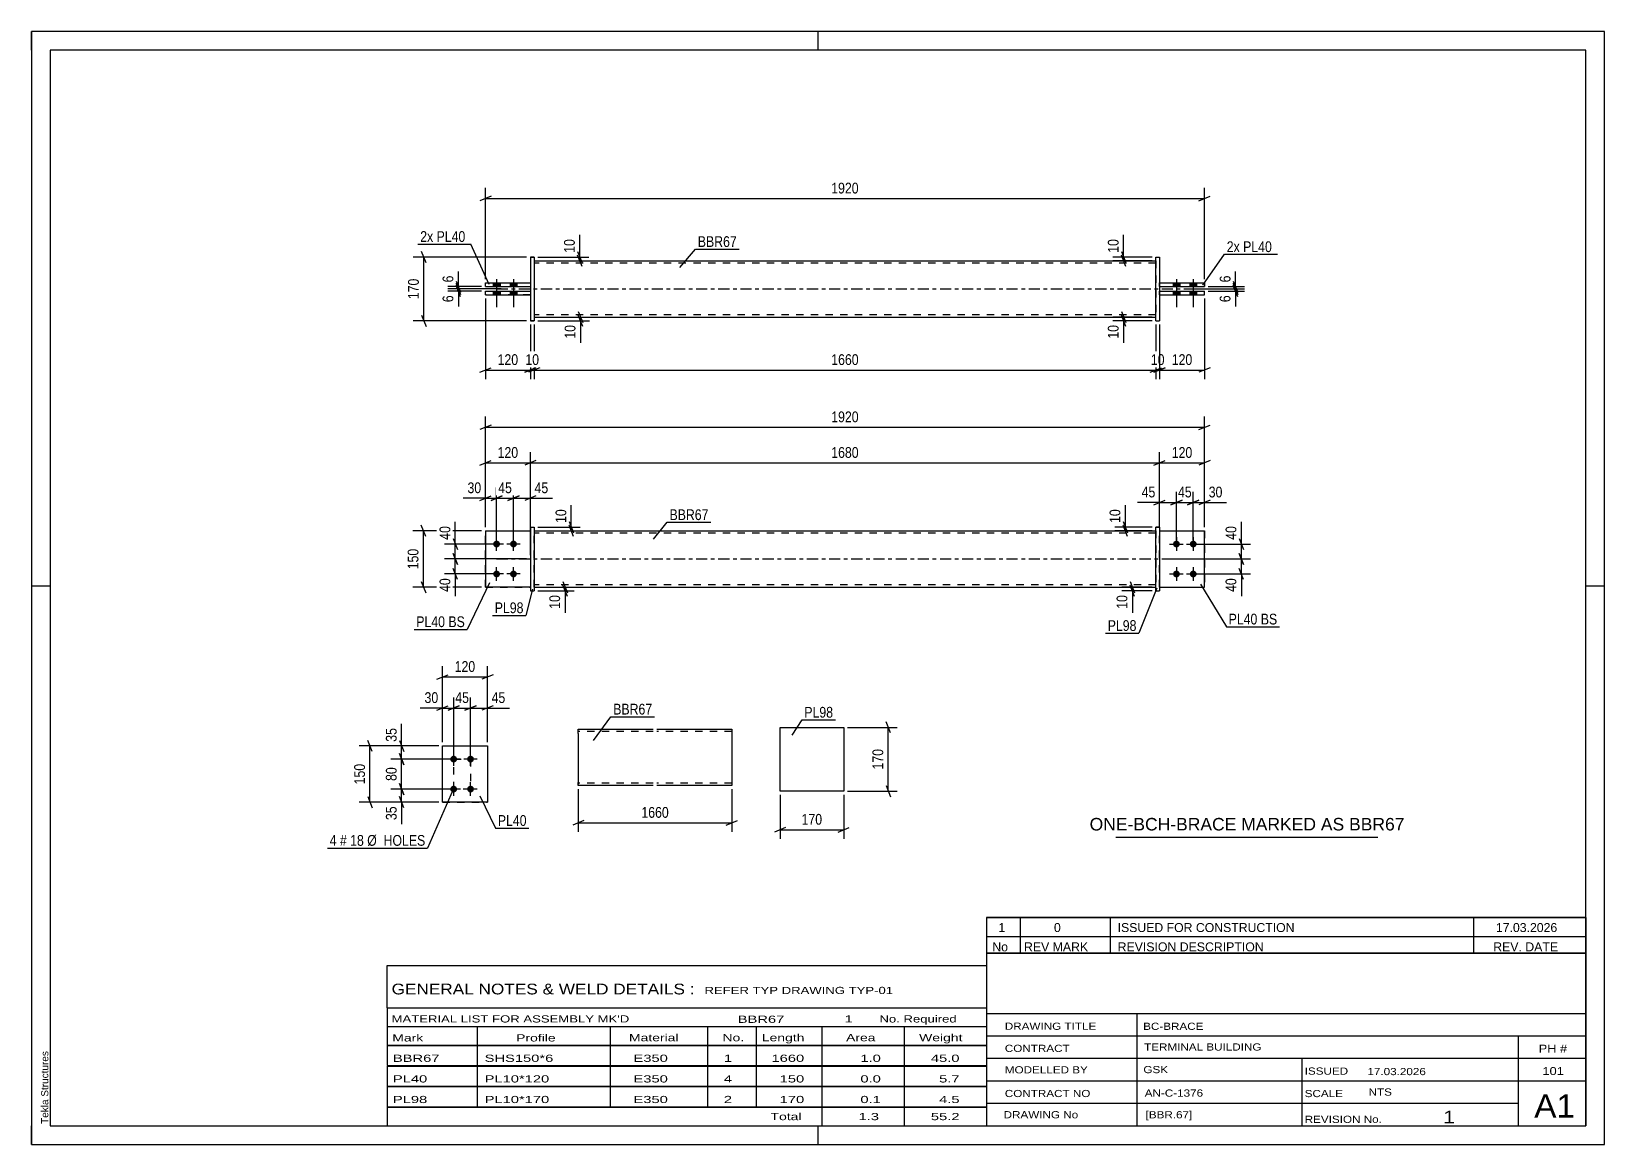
# Paper-space layout 'Layout1' of a CAD drawing. Header units: millimetres. Extents: x 0 to 420, y 0 to 297.
# The model-space entities are those that its viewports show. They can reach past a viewport. Long polylines and large blocks are cut down to what shows.
import ezdxf

# ---------------------------------------------------------------- set-up
doc = ezdxf.new("R2010")
doc.units = ezdxf.units.MM
doc.linetypes.add('DXK_LINE_DOT2', pattern=[3.9198, 1.9599, -1.9599])
doc.linetypes.add('DXK_LINE_DOT3', pattern=[5.9187, 2.979, -0.9799, 0.9799, -0.9799])
doc.layers.add('Viewport layer', color=7, linetype='Continuous', plot=False)
doc.styles.add('Arial', font='ARIAL.TTF', dxfattribs={"height": 0.2})
doc.styles.add('Arial Narrow', font='ARIALN.TTF', dxfattribs={"height": 0.2})

# ---------------------------------------------------------------- blocks, each defined once
blk = doc.blocks.new('Unknown-580606024-1163')
at = {"color": 5, "linetype": 'Continuous'}
for p, q in [((420, 297), (0, 297)), ((0, 297), (0, 0)), ((0, 292), (0, 297)), ((210, 292), (210, 297)), ((420, 0), (420, 297)), ((415, 292), (5, 292)), ((5, 292), (5, 5)), ((415, 5), (415, 292)), ((5, 149), (0, 149)), ((420, 149), (415, 149)), ((0, 0), (0, 5)), ((5, 5), (415, 5)), ((210, 0), (210, 5)), ((0, 0), (420, 0))]:
    blk.add_line(p, q, dxfattribs=at)
at = {"color": 174, "linetype": 'Continuous', "style": 'Arial'}
blk.add_text('Tekla Structures', height=1.9102, rotation=90, dxfattribs=at).set_placement((4.5, 5.5))
blk = doc.blocks.new('Part-580606024-1818 - 1791')
at = {"color": 2, "linetype": 'Continuous'}
for p, q in [((133.2, 164.74), (134.2, 164.74)), ((133.2, 164.74), (133.2, 147.74)), ((134.2, 164.74), (134.2, 164.74)), ((134.2, 164.74), (134.2, 147.74)), ((133.2, 147.74), (134.2, 147.74))]:
    blk.add_line(p, q, dxfattribs=at)
at = {"color": 7, "linetype": 'DXK_LINE_DOT2'}
for p, q in [((133.2, 164.74), (134.2, 164.74)), ((133.2, 147.74), (134.2, 147.74))]:
    blk.add_line(p, q, dxfattribs=at)
blk = doc.blocks.new('Part-580606024-1823 - 1791')
at = {"color": 2, "linetype": 'Continuous'}
for p, q in [((301.19, 163.74), (313.19, 163.74)), ((313.19, 163.74), (313.19, 163.74)), ((313.19, 148.74), (313.19, 163.74)), ((301.19, 148.74), (313.19, 148.74))]:
    blk.add_line(p, q, dxfattribs=at)
at = {"color": 7, "linetype": 'DXK_LINE_DOT2'}
for p, q in [((301.19, 163.74), (313.19, 163.74)), ((301.19, 148.74), (301.19, 163.74)), ((313.19, 163.74), (313.19, 163.74)), ((301.19, 148.74), (301.19, 148.74)), ((301.19, 148.74), (313.19, 148.74))]:
    blk.add_line(p, q, dxfattribs=at)
blk = doc.blocks.new('Part-580606024-1803 - 1791')
at = {"color": 2, "linetype": 'Continuous'}
for p, q in [((301.19, 164.74), (300.19, 164.74)), ((300.19, 147.74), (300.19, 164.74)), ((301.19, 164.74), (301.19, 147.74)), ((300.19, 147.74), (300.19, 147.74)), ((300.19, 147.74), (301.19, 147.74))]:
    blk.add_line(p, q, dxfattribs=at)
at = {"color": 7, "linetype": 'DXK_LINE_DOT2'}
for p, q in [((300.19, 164.74), (300.19, 164.74)), ((300.19, 164.74), (301.19, 164.74)), ((301.19, 164.74), (301.19, 164.74)), ((300.19, 147.74), (301.19, 147.74))]:
    blk.add_line(p, q, dxfattribs=at)
blk = doc.blocks.new('Part-580606024-1808 - 1791')
at = {"color": 2, "linetype": 'Continuous'}
for p, q in [((121.2, 163.74), (133.2, 163.74)), ((121.2, 163.74), (121.2, 148.74)), ((133.2, 148.74), (121.2, 148.74)), ((121.2, 148.74), (121.2, 148.74))]:
    blk.add_line(p, q, dxfattribs=at)
at = {"color": 7, "linetype": 'DXK_LINE_DOT2'}
for p, q in [((121.2, 163.74), (133.2, 163.74)), ((133.2, 163.74), (133.2, 163.74)), ((133.2, 163.74), (133.2, 148.74)), ((121.2, 148.74), (133.2, 148.74))]:
    blk.add_line(p, q, dxfattribs=at)
blk = doc.blocks.new('Part-580606024-1813 - 1791')
at = {"color": 7, "linetype": 'DXK_LINE_DOT2'}
for p, q in [((121.2, 163.74), (133.2, 163.74)), ((121.2, 163.74), (133.2, 163.74)), ((121.2, 148.74), (121.2, 163.74)), ((133.2, 163.74), (133.2, 163.74)), ((133.2, 163.74), (133.2, 148.74)), ((121.2, 148.74), (133.2, 148.74)), ((133.2, 148.74), (121.2, 148.74)), ((121.2, 148.74), (121.2, 148.74))]:
    blk.add_line(p, q, dxfattribs=at)
blk = doc.blocks.new('Part-580606024-1828 - 1791')
at = {"color": 2, "linetype": 'Continuous'}
for p, q in [((134.2, 163.74), (300.19, 163.74)), ((134.2, 148.74), (300.19, 148.74))]:
    blk.add_line(p, q, dxfattribs=at)
at = {"color": 7, "linetype": 'DXK_LINE_DOT2'}
for p, q in [((134.2, 148.74), (134.2, 163.74)), ((300.19, 163.14), (134.2, 163.14)), ((300.19, 163.74), (300.19, 148.74)), ((300.19, 149.34), (134.2, 149.34))]:
    blk.add_line(p, q, dxfattribs=at)
at = {"color": 7, "linetype": 'DXK_LINE_DOT3'}
blk.add_line((124.2, 156.24), (310.19, 156.24), dxfattribs=at)
blk = doc.blocks.new('Bolt-580606024-1834 - 1791')
at = {"linetype": 'Continuous'}
for points in [[(305.69, 161.14), (305.88, 161.12), (306.06, 161.06), (306.22, 160.96), (306.36, 160.84), (306.47, 160.69), (306.55, 160.51), (306.59, 160.33), (306.59, 160.14), (306.55, 159.96), (306.47, 159.79), (306.36, 159.63), (306.22, 159.51), (306.06, 159.41), (305.88, 159.36), (305.69, 159.34), (305.51, 159.36), (305.33, 159.41), (305.16, 159.51), (305.02, 159.63), (304.91, 159.79), (304.84, 159.96), (304.8, 160.14), (304.8, 160.33), (304.84, 160.51), (304.91, 160.69), (305.02, 160.84), (305.16, 160.96), (305.33, 161.06), (305.51, 161.12)], [(310.19, 161.14), (310.38, 161.12), (310.56, 161.06), (310.72, 160.96), (310.86, 160.84), (310.97, 160.69), (311.05, 160.51), (311.09, 160.33), (311.09, 160.14), (311.05, 159.96), (310.97, 159.79), (310.86, 159.63), (310.72, 159.51), (310.56, 159.41), (310.38, 159.36), (310.19, 159.34), (310.01, 159.36), (309.83, 159.41), (309.66, 159.51), (309.52, 159.63), (309.41, 159.79), (309.34, 159.96), (309.3, 160.14), (309.3, 160.33), (309.34, 160.51), (309.41, 160.69), (309.52, 160.84), (309.66, 160.96), (309.83, 161.06), (310.01, 161.12)], [(305.69, 153.14), (305.88, 153.12), (306.06, 153.06), (306.22, 152.96), (306.36, 152.84), (306.47, 152.69), (306.55, 152.51), (306.59, 152.33), (306.59, 152.14), (306.55, 151.96), (306.47, 151.79), (306.36, 151.63), (306.22, 151.51), (306.06, 151.41), (305.88, 151.36), (305.69, 151.34), (305.51, 151.36), (305.33, 151.41), (305.16, 151.51), (305.02, 151.63), (304.91, 151.79), (304.84, 151.96), (304.8, 152.14), (304.8, 152.33), (304.84, 152.51), (304.91, 152.69), (305.02, 152.84), (305.16, 152.96), (305.33, 153.06), (305.51, 153.12)], [(310.19, 153.14), (310.38, 153.12), (310.56, 153.06), (310.72, 152.96), (310.86, 152.84), (310.97, 152.69), (311.05, 152.51), (311.09, 152.33), (311.09, 152.14), (311.05, 151.96), (310.97, 151.79), (310.86, 151.63), (310.72, 151.51), (310.56, 151.41), (310.38, 151.36), (310.19, 151.34), (310.01, 151.36), (309.83, 151.41), (309.66, 151.51), (309.52, 151.63), (309.41, 151.79), (309.34, 151.96), (309.3, 152.14), (309.3, 152.33), (309.34, 152.51), (309.41, 152.69), (309.52, 152.84), (309.66, 152.96), (309.83, 153.06), (310.01, 153.12)]]:
    blk.add_hatch(color=1, dxfattribs=at).paths.add_polyline_path(points)
at = {"color": 1, "linetype": 'Continuous'}
for p, q in [((303.89, 160.24), (307.49, 160.24)), ((305.69, 162.04), (305.69, 158.44)), ((308.39, 160.24), (311.99, 160.24)), ((310.19, 162.04), (310.19, 158.44)), ((303.89, 152.24), (307.49, 152.24)), ((305.69, 154.04), (305.69, 150.44)), ((308.39, 152.24), (311.99, 152.24)), ((310.19, 154.04), (310.19, 150.44))]:
    blk.add_line(p, q, dxfattribs=at)
blk = doc.blocks.new('Part-580606024-1839 - 1791')
at = {"color": 7, "linetype": 'DXK_LINE_DOT2'}
for p, q in [((301.19, 163.74), (313.19, 163.74)), ((301.19, 148.74), (301.19, 163.74)), ((301.19, 163.74), (313.19, 163.74)), ((313.19, 163.74), (313.19, 163.74)), ((313.19, 163.74), (313.19, 148.74)), ((301.19, 148.74), (301.19, 148.74)), ((301.19, 148.74), (313.19, 148.74)), ((301.19, 148.74), (313.19, 148.74))]:
    blk.add_line(p, q, dxfattribs=at)
blk = doc.blocks.new('Bolt-580606024-1840 - 1791')
at = {"linetype": 'Continuous'}
for points in [[(124.2, 161.14), (124.39, 161.12), (124.57, 161.06), (124.73, 160.96), (124.87, 160.84), (124.98, 160.69), (125.06, 160.51), (125.09, 160.33), (125.09, 160.14), (125.06, 159.96), (124.98, 159.79), (124.87, 159.63), (124.73, 159.51), (124.57, 159.41), (124.39, 159.36), (124.2, 159.34), (124.01, 159.36), (123.83, 159.41), (123.67, 159.51), (123.53, 159.63), (123.42, 159.79), (123.34, 159.96), (123.3, 160.14), (123.3, 160.33), (123.34, 160.51), (123.42, 160.69), (123.53, 160.84), (123.67, 160.96), (123.83, 161.06), (124.01, 161.12)], [(128.7, 161.14), (128.89, 161.12), (129.07, 161.06), (129.23, 160.96), (129.37, 160.84), (129.48, 160.69), (129.56, 160.51), (129.59, 160.33), (129.59, 160.14), (129.56, 159.96), (129.48, 159.79), (129.37, 159.63), (129.23, 159.51), (129.07, 159.41), (128.89, 159.36), (128.7, 159.34), (128.51, 159.36), (128.33, 159.41), (128.17, 159.51), (128.03, 159.63), (127.92, 159.79), (127.84, 159.96), (127.8, 160.14), (127.8, 160.33), (127.84, 160.51), (127.92, 160.69), (128.03, 160.84), (128.17, 160.96), (128.33, 161.06), (128.51, 161.12)], [(124.2, 153.14), (124.39, 153.12), (124.57, 153.06), (124.73, 152.96), (124.87, 152.84), (124.98, 152.69), (125.06, 152.51), (125.09, 152.33), (125.09, 152.14), (125.06, 151.96), (124.98, 151.79), (124.87, 151.63), (124.73, 151.51), (124.57, 151.41), (124.39, 151.36), (124.2, 151.34), (124.01, 151.36), (123.83, 151.41), (123.67, 151.51), (123.53, 151.63), (123.42, 151.79), (123.34, 151.96), (123.3, 152.14), (123.3, 152.33), (123.34, 152.51), (123.42, 152.69), (123.53, 152.84), (123.67, 152.96), (123.83, 153.06), (124.01, 153.12)], [(128.7, 153.14), (128.89, 153.12), (129.07, 153.06), (129.23, 152.96), (129.37, 152.84), (129.48, 152.69), (129.56, 152.51), (129.59, 152.33), (129.59, 152.14), (129.56, 151.96), (129.48, 151.79), (129.37, 151.63), (129.23, 151.51), (129.07, 151.41), (128.89, 151.36), (128.7, 151.34), (128.51, 151.36), (128.33, 151.41), (128.17, 151.51), (128.03, 151.63), (127.92, 151.79), (127.84, 151.96), (127.8, 152.14), (127.8, 152.33), (127.84, 152.51), (127.92, 152.69), (128.03, 152.84), (128.17, 152.96), (128.33, 153.06), (128.51, 153.12)]]:
    blk.add_hatch(color=1, dxfattribs=at).paths.add_polyline_path(points)
at = {"color": 1, "linetype": 'Continuous'}
for p, q in [((126, 160.24), (122.4, 160.24)), ((124.2, 158.44), (124.2, 162.04)), ((130.5, 160.24), (126.9, 160.24)), ((128.7, 158.44), (128.7, 162.04)), ((126, 152.24), (122.4, 152.24)), ((124.2, 150.44), (124.2, 154.04)), ((130.5, 152.24), (126.9, 152.24)), ((128.7, 150.44), (128.7, 154.04))]:
    blk.add_line(p, q, dxfattribs=at)
blk = doc.blocks.new('Bolt-580606024-2132 - 2128')
at = {"linetype": 'Continuous'}
for points in [[(123.3, 228.91), (125.1, 228.91), (125.1, 229.91), (123.3, 229.91)], [(123.3, 228.91), (125.1, 228.91), (125.1, 229.91), (123.3, 229.91)], [(123.3, 226.71), (125.1, 226.71), (125.1, 227.71), (123.3, 227.71)], [(123.3, 226.71), (125.1, 226.71), (125.1, 227.71), (123.3, 227.71)], [(127.8, 228.91), (129.6, 228.91), (129.6, 229.91), (127.8, 229.91)], [(127.8, 228.91), (129.6, 228.91), (129.6, 229.91), (127.8, 229.91)], [(127.8, 226.71), (129.6, 226.71), (129.6, 227.71), (127.8, 227.71)], [(127.8, 226.71), (129.6, 226.71), (129.6, 227.71), (127.8, 227.71)]]:
    blk.add_hatch(color=1, dxfattribs=at).paths.add_polyline_path(points)
at = {"color": 1, "linetype": 'Continuous'}
for p, q in [((123.3, 229.91), (123.3, 228.91)), ((123.3, 229.91), (123.3, 228.91)), ((123.3, 227.71), (123.3, 226.71)), ((123.3, 227.71), (123.3, 226.71)), ((124.2, 230.91), (124.2, 223.41)), ((124.2, 230.91), (124.2, 223.41)), ((125.1, 229.91), (125.1, 228.91)), ((125.1, 229.91), (125.1, 228.91)), ((125.1, 227.71), (125.1, 226.71)), ((125.1, 227.71), (125.1, 226.71)), ((127.8, 229.91), (127.8, 228.91)), ((127.8, 229.91), (127.8, 228.91)), ((127.8, 227.71), (127.8, 226.71)), ((127.8, 227.71), (127.8, 226.71)), ((128.7, 230.91), (128.7, 223.41)), ((128.7, 230.91), (128.7, 223.41)), ((129.6, 229.91), (129.6, 228.91)), ((129.6, 229.91), (129.6, 228.91)), ((129.6, 227.71), (129.6, 226.71)), ((129.6, 227.71), (129.6, 226.71))]:
    blk.add_line(p, q, dxfattribs=at)
blk = doc.blocks.new('Part-580606024-2138 - 2128')
at = {"color": 2, "linetype": 'Continuous'}
for p, q in [((134.2, 235.81), (300.19, 235.81)), ((134.2, 220.81), (300.19, 220.81))]:
    blk.add_line(p, q, dxfattribs=at)
at = {"color": 7, "linetype": 'DXK_LINE_DOT2'}
for p, q in [((134.2, 235.81), (134.2, 220.81)), ((300.19, 235.21), (134.2, 235.21)), ((300.19, 235.81), (300.19, 220.81)), ((300.19, 221.41), (134.2, 221.41))]:
    blk.add_line(p, q, dxfattribs=at)
at = {"color": 7, "linetype": 'DXK_LINE_DOT3'}
blk.add_line((124.2, 228.31), (310.19, 228.31), dxfattribs=at)
blk = doc.blocks.new('Part-580606024-2139 - 2128')
at = {"color": 2, "linetype": 'Continuous'}
for p, q in [((300.19, 236.81), (300.19, 236.81)), ((300.19, 219.81), (300.19, 236.81)), ((300.19, 236.81), (301.19, 236.81)), ((301.19, 236.81), (301.19, 236.81)), ((301.19, 236.81), (301.19, 219.81)), ((300.19, 219.81), (301.19, 219.81)), ((300.19, 219.81), (300.19, 219.81)), ((301.19, 219.81), (301.19, 219.81))]:
    blk.add_line(p, q, dxfattribs=at)
at = {"color": 7, "linetype": 'DXK_LINE_DOT2'}
for p, q in [((300.19, 236.81), (300.19, 236.81)), ((300.19, 236.81), (301.19, 236.81)), ((300.19, 219.81), (301.19, 219.81))]:
    blk.add_line(p, q, dxfattribs=at)
blk = doc.blocks.new('Bolt-580606024-2133 - 2128')
at = {"linetype": 'Continuous'}
for points in [[(306.59, 229.91), (304.79, 229.91), (304.79, 228.91), (306.59, 228.91)], [(306.59, 229.91), (304.79, 229.91), (304.79, 228.91), (306.59, 228.91)], [(306.59, 227.71), (304.79, 227.71), (304.79, 226.71), (306.59, 226.71)], [(306.59, 227.71), (304.79, 227.71), (304.79, 226.71), (306.59, 226.71)], [(311.09, 229.91), (309.29, 229.91), (309.29, 228.91), (311.09, 228.91)], [(311.09, 229.91), (309.29, 229.91), (309.29, 228.91), (311.09, 228.91)], [(311.09, 227.71), (309.29, 227.71), (309.29, 226.71), (311.09, 226.71)], [(311.09, 227.71), (309.29, 227.71), (309.29, 226.71), (311.09, 226.71)]]:
    blk.add_hatch(color=1, dxfattribs=at).paths.add_polyline_path(points)
at = {"color": 1, "linetype": 'Continuous'}
for p, q in [((304.79, 229.91), (304.79, 228.91)), ((304.79, 229.91), (304.79, 228.91)), ((304.79, 227.71), (304.79, 226.71)), ((304.79, 227.71), (304.79, 226.71)), ((305.69, 230.91), (305.69, 223.41)), ((305.69, 230.91), (305.69, 223.41)), ((306.59, 229.91), (306.59, 228.91)), ((306.59, 229.91), (306.59, 228.91)), ((306.59, 227.71), (306.59, 226.71)), ((306.59, 227.71), (306.59, 226.71)), ((309.29, 229.91), (309.29, 228.91)), ((309.29, 229.91), (309.29, 228.91)), ((309.29, 227.71), (309.29, 226.71)), ((309.29, 227.71), (309.29, 226.71)), ((310.19, 230.91), (310.19, 223.41)), ((310.19, 230.91), (310.19, 223.41)), ((311.09, 229.91), (311.09, 228.91)), ((311.09, 229.91), (311.09, 228.91)), ((311.09, 227.71), (311.09, 226.71)), ((311.09, 227.71), (311.09, 226.71))]:
    blk.add_line(p, q, dxfattribs=at)
blk = doc.blocks.new('Part-580606024-2144 - 2128')
at = {"color": 2, "linetype": 'Continuous'}
for p, q in [((121.2, 227.71), (133.2, 227.71)), ((121.2, 226.71), (121.2, 227.71)), ((121.2, 226.71), (133.2, 226.71)), ((121.2, 226.71), (121.2, 226.71))]:
    blk.add_line(p, q, dxfattribs=at)
at = {"color": 7, "linetype": 'DXK_LINE_DOT2'}
for p, q in [((121.2, 227.71), (133.2, 227.71)), ((133.2, 227.71), (133.2, 226.71)), ((133.2, 226.71), (121.2, 226.71))]:
    blk.add_line(p, q, dxfattribs=at)
blk = doc.blocks.new('Part-580606024-2149 - 2128')
at = {"color": 2, "linetype": 'Continuous'}
for p, q in [((121.2, 229.91), (133.2, 229.91)), ((121.2, 228.91), (121.2, 229.91)), ((121.2, 228.91), (133.2, 228.91)), ((121.2, 228.91), (121.2, 228.91))]:
    blk.add_line(p, q, dxfattribs=at)
at = {"color": 7, "linetype": 'DXK_LINE_DOT2'}
for p, q in [((121.2, 229.91), (133.2, 229.91)), ((121.2, 229.91), (121.2, 229.91)), ((121.2, 228.91), (133.2, 228.91)), ((133.2, 229.91), (133.2, 228.91))]:
    blk.add_line(p, q, dxfattribs=at)
blk = doc.blocks.new('Part-580606024-2150 - 2128')
at = {"color": 2, "linetype": 'Continuous'}
for p, q in [((133.2, 236.81), (134.2, 236.81)), ((133.2, 236.81), (133.2, 219.81)), ((134.2, 236.81), (134.2, 236.81)), ((134.2, 236.81), (134.2, 219.81)), ((134.2, 219.81), (133.2, 219.81)), ((133.2, 219.81), (133.2, 219.81))]:
    blk.add_line(p, q, dxfattribs=at)
at = {"color": 7, "linetype": 'DXK_LINE_DOT2'}
for p, q in [((134.2, 236.81), (133.2, 236.81)), ((134.2, 236.81), (134.2, 236.81)), ((133.2, 219.81), (134.2, 219.81))]:
    blk.add_line(p, q, dxfattribs=at)
blk = doc.blocks.new('Part-580606024-2155 - 2128')
at = {"color": 2, "linetype": 'Continuous'}
for p, q in [((301.19, 229.91), (313.19, 229.91)), ((301.19, 228.91), (313.19, 228.91)), ((313.19, 229.91), (313.19, 228.91))]:
    blk.add_line(p, q, dxfattribs=at)
at = {"color": 7, "linetype": 'DXK_LINE_DOT2'}
for p, q in [((301.19, 228.91), (301.19, 229.91)), ((301.19, 229.91), (313.19, 229.91)), ((301.19, 228.91), (313.19, 228.91)), ((313.19, 229.91), (313.19, 229.91))]:
    blk.add_line(p, q, dxfattribs=at)
blk = doc.blocks.new('Part-580606024-2160 - 2128')
at = {"color": 2, "linetype": 'Continuous'}
for p, q in [((301.19, 227.71), (313.19, 227.71)), ((313.19, 226.71), (313.19, 227.71)), ((301.19, 226.71), (313.19, 226.71))]:
    blk.add_line(p, q, dxfattribs=at)
at = {"color": 7, "linetype": 'DXK_LINE_DOT2'}
for p, q in [((301.19, 226.71), (301.19, 227.71)), ((301.19, 227.71), (313.19, 227.71)), ((301.19, 226.71), (313.19, 226.71))]:
    blk.add_line(p, q, dxfattribs=at)
blk = doc.blocks.new('Bolt-580606024-1444 - 1410')
at = {"linetype": 'Continuous'}
for points in [[(112.73, 101.95), (112.54, 101.97), (112.36, 102.02), (112.2, 102.12), (112.06, 102.24), (111.95, 102.4), (111.87, 102.57), (111.83, 102.75), (111.83, 102.94), (111.87, 103.12), (111.95, 103.3), (112.06, 103.45), (112.2, 103.57), (112.36, 103.67), (112.54, 103.73), (112.73, 103.75), (112.92, 103.73), (113.09, 103.67), (113.26, 103.57), (113.4, 103.45), (113.51, 103.3), (113.58, 103.12), (113.62, 102.94), (113.62, 102.75), (113.58, 102.57), (113.51, 102.4), (113.4, 102.24), (113.26, 102.12), (113.09, 102.02), (112.92, 101.97)], [(117.23, 101.95), (117.04, 101.97), (116.86, 102.02), (116.7, 102.12), (116.56, 102.24), (116.45, 102.4), (116.37, 102.57), (116.33, 102.75), (116.33, 102.94), (116.37, 103.12), (116.45, 103.3), (116.56, 103.45), (116.7, 103.57), (116.86, 103.67), (117.04, 103.73), (117.23, 103.75), (117.42, 103.73), (117.59, 103.67), (117.76, 103.57), (117.9, 103.45), (118.01, 103.3), (118.08, 103.12), (118.12, 102.94), (118.12, 102.75), (118.08, 102.57), (118.01, 102.4), (117.9, 102.24), (117.76, 102.12), (117.59, 102.02), (117.42, 101.97)], [(112.73, 93.95), (112.54, 93.97), (112.36, 94.02), (112.2, 94.12), (112.06, 94.24), (111.95, 94.4), (111.87, 94.57), (111.83, 94.75), (111.83, 94.94), (111.87, 95.12), (111.95, 95.3), (112.06, 95.45), (112.2, 95.57), (112.36, 95.67), (112.54, 95.73), (112.73, 95.75), (112.92, 95.73), (113.09, 95.67), (113.26, 95.57), (113.4, 95.45), (113.51, 95.3), (113.58, 95.12), (113.62, 94.94), (113.62, 94.75), (113.58, 94.57), (113.51, 94.4), (113.4, 94.24), (113.26, 94.12), (113.09, 94.02), (112.92, 93.97)], [(117.23, 93.95), (117.04, 93.97), (116.86, 94.02), (116.7, 94.12), (116.56, 94.24), (116.45, 94.4), (116.37, 94.57), (116.33, 94.75), (116.33, 94.94), (116.37, 95.12), (116.45, 95.3), (116.56, 95.45), (116.7, 95.57), (116.86, 95.67), (117.04, 95.73), (117.23, 95.75), (117.42, 95.73), (117.59, 95.67), (117.76, 95.57), (117.9, 95.45), (118.01, 95.3), (118.08, 95.12), (118.12, 94.94), (118.12, 94.75), (118.08, 94.57), (118.01, 94.4), (117.9, 94.24), (117.76, 94.12), (117.59, 94.02), (117.42, 93.97)]]:
    blk.add_hatch(color=1, dxfattribs=at).paths.add_polyline_path(points)
at = {"color": 1, "linetype": 'Continuous'}
for p, q in [((114.53, 102.85), (110.93, 102.85)), ((112.73, 101.05), (112.73, 104.65)), ((119.03, 102.85), (115.43, 102.85)), ((117.23, 101.05), (117.23, 104.65)), ((112.73, 93.05), (112.73, 96.65)), ((117.23, 93.05), (117.23, 96.65)), ((114.53, 94.85), (110.93, 94.85)), ((119.03, 94.85), (115.43, 94.85))]:
    blk.add_line(p, q, dxfattribs=at)
blk = doc.blocks.new('Part-580606024-1459 - 1410')
at = {"color": 2, "linetype": 'Continuous'}
for p, q in [((109.73, 106.35), (121.73, 106.35)), ((109.73, 91.35), (109.73, 106.35)), ((121.73, 106.35), (121.73, 106.35)), ((121.73, 106.35), (121.73, 91.35)), ((121.73, 91.35), (109.73, 91.35)), ((109.73, 91.35), (109.73, 91.35))]:
    blk.add_line(p, q, dxfattribs=at)
at = {"color": 7, "linetype": 'DXK_LINE_DOT2'}
for p, q in [((109.73, 106.35), (121.73, 106.35)), ((109.73, 91.35), (121.73, 91.35)), ((109.73, 91.35), (109.73, 91.35))]:
    blk.add_line(p, q, dxfattribs=at)
blk = doc.blocks.new('Part-580606024-1390 - 1374')
at = {"color": 2, "linetype": 'Continuous'}
for p, q in [((199.86, 94.31), (199.86, 111.31)), ((199.86, 111.31), (216.86, 111.31)), ((216.86, 111.31), (216.86, 94.31)), ((216.86, 94.31), (199.86, 94.31))]:
    blk.add_line(p, q, dxfattribs=at)
blk = doc.blocks.new('Part-580606024-1275 - 1255')
at = {"color": 2, "linetype": 'Continuous'}
for p, q in [((146.01, 109.64), (146.01, 110.84)), ((146.01, 110.84), (166.01, 110.84)), ((146.01, 109.64), (146.01, 96.58)), ((167.01, 110.84), (187.01, 110.84)), ((187.01, 110.84), (187.01, 110.75)), ((187.01, 110.75), (187.01, 109.64)), ((187.01, 109.64), (187.01, 95.84)), ((146.01, 95.93), (146.01, 96.58)), ((146.01, 95.84), (146.01, 95.93)), ((166.01, 95.84), (146.01, 95.84)), ((187.01, 95.84), (167.01, 95.84))]:
    blk.add_line(p, q, dxfattribs=at)
at = {"color": 7, "linetype": 'DXK_LINE_DOT2'}
for p, q in [((166.01, 110.24), (146.01, 110.24)), ((187.01, 110.24), (167.01, 110.24)), ((187.01, 110.49), (187.01, 109.64)), ((146.01, 96.58), (146.01, 96.19)), ((146.01, 96.44), (146.01, 96.49)), ((166.01, 96.44), (146.01, 96.44)), ((187.01, 96.44), (167.01, 96.44)), ((187.01, 96.49), (187.01, 96.58)), ((187.01, 96.44), (187.01, 96.49)), ((187.01, 96.44), (187.01, 96.49))]:
    blk.add_line(p, q, dxfattribs=at)
blk = doc.blocks.new('Rectangle-580606024-1568 - 1410')
at = {"color": 1, "linetype": 'DXK_LINE_DOT2'}
blk.add_lwpolyline([(112.73, 102.85), (117.23, 102.85), (117.23, 94.85), (112.73, 94.85), (112.73, 102.85)], close=True, dxfattribs=at)
blk = doc.blocks.new('StraightDimension-580606024-2071 - 1791')
at = {"color": 7, "linetype": 'Continuous'}
for p, q in [((135.2, 148.74), (144.88, 148.74)), ((135.2, 147.74), (144.88, 147.74)), ((141.88, 150.24), (143.08, 147.24)), ((143.08, 146.24), (141.88, 149.24)), ((142.48, 147.74), (142.48, 148.74))]:
    blk.add_line(p, q, dxfattribs=at)
at = {"color": 0}
blk.add_wipeout([(141.73, 147.21), (137.53, 147.21), (137.53, 142.35), (141.73, 142.35)], dxfattribs=at)
at = {"color": 7, "linetype": 'Continuous'}
blk.add_line((142.48, 147.74), (142.48, 141.83), dxfattribs=at)
blk.add_line((142.48, 147.74), (142.48, 141.83), dxfattribs=at)
at = {"color": 3, "style": 'Arial Narrow'}
blk.add_text('10', height=2.863, rotation=90.0002, dxfattribs=at).set_placement((141.13, 142.95))
blk = doc.blocks.new('StraightDimension-580606024-1926 - 1791')
at = {"color": 7, "linetype": 'Continuous'}
for p, q in [((302.19, 156.24), (325.44, 156.24)), ((322.44, 157.74), (323.64, 154.74)), ((323.04, 152.24), (323.04, 156.24)), ((311.19, 152.24), (325.44, 152.24)), ((323.64, 150.74), (322.44, 153.74))]:
    blk.add_line(p, q, dxfattribs=at)
at = {"color": 0}
blk.add_wipeout([(322.29, 151.71), (318.09, 151.71), (318.09, 146.85), (322.29, 146.85)], dxfattribs=at)
at = {"color": 7, "linetype": 'Continuous'}
blk.add_line((323.04, 152.24), (323.04, 146.33), dxfattribs=at)
blk.add_line((323.04, 152.24), (323.04, 146.33), dxfattribs=at)
at = {"color": 3, "style": 'Arial Narrow'}
blk.add_text('40', height=2.863, rotation=90.0002, dxfattribs=at).set_placement((321.69, 147.45))
blk = doc.blocks.new('StraightDimension-580606024-2015 - 1791')
at = {"color": 7, "linetype": 'Continuous'}
for p, q in [((127.2, 171.86), (130.2, 173.06)), ((128.7, 161.24), (128.7, 175.31)), ((128.7, 172.46), (133.2, 172.46)), ((134.7, 173.06), (131.7, 171.86)), ((133.2, 164.74), (133.2, 175.31))]:
    blk.add_line(p, q, dxfattribs=at)
at = {"color": 0}
blk.add_wipeout([(138.58, 173.21), (138.58, 177.41), (133.72, 177.41), (133.72, 173.21)], dxfattribs=at)
at = {"color": 7, "linetype": 'Continuous'}
blk.add_line((133.2, 172.46), (139.11, 172.46), dxfattribs=at)
blk.add_line((133.2, 172.46), (139.11, 172.46), dxfattribs=at)
at = {"color": 3, "style": 'Arial Narrow'}
blk.add_text('45', height=2.863, dxfattribs=at).set_placement((134.32, 173.81))
blk = doc.blocks.new('StraightDimension-580606024-1951 - 1791')
at = {"color": 7, "linetype": 'Continuous'}
for p, q in [((134.7, 182.48), (131.7, 181.28)), ((133.2, 157.24), (133.2, 184.73)), ((133.2, 181.88), (301.19, 181.88)), ((299.69, 181.28), (302.69, 182.48)), ((301.19, 164.74), (301.19, 184.73))]:
    blk.add_line(p, q, dxfattribs=at)
at = {"color": 0}
blk.add_wipeout([(221.45, 182.63), (221.45, 186.83), (212.94, 186.83), (212.94, 182.63)], dxfattribs=at)
at = {"color": 3, "style": 'Arial Narrow'}
blk.add_text('1680', height=2.863, dxfattribs=at).set_placement((213.54, 183.23))
blk = doc.blocks.new('StraightDimension-580606024-1867 - 1791')
at = {"color": 7, "linetype": 'Continuous'}
for p, q in [((305.69, 161.24), (305.69, 174.18)), ((310.19, 161.24), (310.19, 174.18)), ((304.19, 170.73), (307.19, 171.93)), ((305.69, 171.33), (310.19, 171.33)), ((311.69, 171.93), (308.69, 170.73))]:
    blk.add_line(p, q, dxfattribs=at)
at = {"color": 0}
blk.add_wipeout([(310.37, 172.08), (310.37, 176.28), (305.52, 176.28), (305.52, 172.08)], dxfattribs=at)
at = {"color": 3, "style": 'Arial Narrow'}
blk.add_text('45', height=2.863, dxfattribs=at).set_placement((306.12, 172.68))
blk = doc.blocks.new('StraightDimension-580606024-1936 - 1791')
at = {"color": 7, "linetype": 'Continuous'}
for p, q in [((119.7, 181.28), (122.7, 182.48)), ((121.2, 164.74), (121.2, 184.73)), ((121.2, 181.88), (133.2, 181.88)), ((134.7, 182.48), (131.7, 181.28)), ((133.2, 157.24), (133.2, 184.73))]:
    blk.add_line(p, q, dxfattribs=at)
at = {"color": 0}
blk.add_wipeout([(130.54, 182.63), (130.54, 186.83), (123.86, 186.83), (123.86, 182.63)], dxfattribs=at)
at = {"color": 3, "style": 'Arial Narrow'}
blk.add_text('120', height=2.863, dxfattribs=at).set_placement((124.46, 183.23))
blk = doc.blocks.new('StraightDimension-580606024-1897 - 1791')
at = {"color": 7, "linetype": 'Continuous'}
for p, q in [((121.2, 164.74), (121.2, 194.24)), ((313.19, 164.74), (313.19, 194.24)), ((122.7, 191.99), (119.7, 190.79)), ((121.2, 191.39), (313.19, 191.39)), ((311.69, 190.79), (314.69, 191.99))]:
    blk.add_line(p, q, dxfattribs=at)
at = {"color": 0}
blk.add_wipeout([(221.45, 192.14), (221.45, 196.34), (212.94, 196.34), (212.94, 192.14)], dxfattribs=at)
at = {"color": 3, "style": 'Arial Narrow'}
blk.add_text('1920', height=2.863, dxfattribs=at).set_placement((213.54, 192.74))
blk = doc.blocks.new('StraightDimension-580606024-2032 - 1791')
at = {"color": 7, "linetype": 'Continuous'}
for p, q in [((105.26, 162.24), (104.06, 165.24)), ((120.2, 163.74), (101.81, 163.74)), ((104.66, 148.74), (104.66, 163.74)), ((120.2, 148.74), (101.81, 148.74)), ((104.06, 150.24), (105.26, 147.24))]:
    blk.add_line(p, q, dxfattribs=at)
at = {"color": 0}
blk.add_wipeout([(103.91, 159.58), (99.71, 159.58), (99.71, 152.89), (103.91, 152.89)], dxfattribs=at)
at = {"color": 3, "style": 'Arial Narrow'}
blk.add_text('150', height=2.863, rotation=90.0002, dxfattribs=at).set_placement((103.31, 153.49))
blk = doc.blocks.new('StraightDimension-580606024-1842 - 1791')
at = {"color": 7, "linetype": 'Continuous'}
for p, q in [((135.2, 164.74), (146.54, 164.74)), ((143.54, 166.24), (144.74, 163.24)), ((144.74, 162.24), (143.54, 165.24)), ((144.14, 163.74), (144.14, 164.74)), ((135.2, 163.74), (146.54, 163.74))]:
    blk.add_line(p, q, dxfattribs=at)
at = {"color": 0}
blk.add_wipeout([(143.39, 170.12), (139.19, 170.12), (139.19, 165.26), (143.39, 165.26)], dxfattribs=at)
at = {"color": 7, "linetype": 'Continuous'}
blk.add_line((144.14, 164.74), (144.14, 170.64), dxfattribs=at)
blk.add_line((144.14, 164.74), (144.14, 170.64), dxfattribs=at)
at = {"color": 3, "style": 'Arial Narrow'}
blk.add_text('10', height=2.863, rotation=90.0002, dxfattribs=at).set_placement((142.79, 165.86))
blk = doc.blocks.new('StraightDimension-580606024-1851 - 1791')
at = {"color": 7, "linetype": 'Continuous'}
for p, q in [((301.19, 164.74), (301.19, 174.18)), ((305.69, 161.24), (305.69, 174.18)), ((299.69, 170.73), (302.69, 171.93)), ((301.19, 171.33), (305.69, 171.33)), ((307.19, 171.93), (304.19, 170.73))]:
    blk.add_line(p, q, dxfattribs=at)
at = {"color": 0}
blk.add_wipeout([(300.67, 172.08), (300.67, 176.28), (295.81, 176.28), (295.81, 172.08)], dxfattribs=at)
at = {"color": 7, "linetype": 'Continuous'}
blk.add_line((301.19, 171.33), (295.29, 171.33), dxfattribs=at)
blk.add_line((301.19, 171.33), (295.29, 171.33), dxfattribs=at)
at = {"color": 3, "style": 'Arial Narrow'}
blk.add_text('45', height=2.863, dxfattribs=at).set_placement((296.41, 172.68))
blk = doc.blocks.new('StraightDimension-580606024-1880 - 1791')
at = {"color": 7, "linetype": 'Continuous'}
for p, q in [((310.19, 161.24), (310.19, 174.18)), ((313.19, 164.74), (313.19, 174.18)), ((308.69, 170.73), (311.69, 171.93)), ((310.19, 171.33), (313.19, 171.33)), ((314.69, 171.93), (311.69, 170.73))]:
    blk.add_line(p, q, dxfattribs=at)
at = {"color": 0}
blk.add_wipeout([(318.57, 172.08), (318.57, 176.28), (313.72, 176.28), (313.72, 172.08)], dxfattribs=at)
at = {"color": 7, "linetype": 'Continuous'}
blk.add_line((313.19, 171.33), (319.1, 171.33), dxfattribs=at)
blk.add_line((313.19, 171.33), (319.1, 171.33), dxfattribs=at)
at = {"color": 3, "style": 'Arial Narrow'}
blk.add_text('30', height=2.863, dxfattribs=at).set_placement((314.32, 172.68))
blk = doc.blocks.new('StraightDimension-580606024-1917 - 1791')
at = {"color": 7, "linetype": 'Continuous'}
for p, q in [((311.19, 160.24), (325.44, 160.24)), ((322.44, 161.74), (323.64, 158.74)), ((323.04, 156.24), (323.04, 160.24)), ((302.19, 156.24), (325.44, 156.24)), ((323.64, 154.74), (322.44, 157.74))]:
    blk.add_line(p, q, dxfattribs=at)
at = {"color": 0}
blk.add_wipeout([(322.29, 165.62), (318.09, 165.62), (318.09, 160.76), (322.29, 160.76)], dxfattribs=at)
at = {"color": 7, "linetype": 'Continuous'}
blk.add_line((323.04, 160.24), (323.04, 166.14), dxfattribs=at)
blk.add_line((323.04, 160.24), (323.04, 166.14), dxfattribs=at)
at = {"color": 3, "style": 'Arial Narrow'}
blk.add_text('40', height=2.863, rotation=90.0002, dxfattribs=at).set_placement((321.69, 161.36))
blk = doc.blocks.new('StraightDimension-580606024-1966 - 1791')
at = {"color": 7, "linetype": 'Continuous'}
for p, q in [((299.69, 181.28), (302.69, 182.48)), ((301.19, 164.74), (301.19, 184.73)), ((301.19, 181.88), (313.19, 181.88)), ((314.69, 182.48), (311.69, 181.28)), ((313.19, 164.74), (313.19, 184.73))]:
    blk.add_line(p, q, dxfattribs=at)
at = {"color": 0}
blk.add_wipeout([(310.54, 182.63), (310.54, 186.83), (303.85, 186.83), (303.85, 182.63)], dxfattribs=at)
at = {"color": 3, "style": 'Arial Narrow'}
blk.add_text('120', height=2.863, dxfattribs=at).set_placement((304.45, 183.23))
blk = doc.blocks.new('StraightDimension-580606024-1986 - 1791')
at = {"color": 7, "linetype": 'Continuous'}
for p, q in [((119.7, 171.86), (122.7, 173.06)), ((121.2, 164.74), (121.2, 175.31)), ((121.2, 172.46), (124.2, 172.46)), ((125.7, 173.06), (122.7, 171.86)), ((124.2, 161.24), (124.2, 175.31))]:
    blk.add_line(p, q, dxfattribs=at)
at = {"color": 0}
blk.add_wipeout([(120.67, 173.21), (120.67, 177.41), (115.82, 177.41), (115.82, 173.21)], dxfattribs=at)
at = {"color": 7, "linetype": 'Continuous'}
blk.add_line((121.2, 172.46), (115.29, 172.46), dxfattribs=at)
blk.add_line((121.2, 172.46), (115.29, 172.46), dxfattribs=at)
at = {"color": 3, "style": 'Arial Narrow'}
blk.add_text('30', height=2.863, dxfattribs=at).set_placement((116.42, 173.81))
blk = doc.blocks.new('StraightDimension-580606024-2002 - 1791')
at = {"color": 7, "linetype": 'Continuous'}
for p, q in [((122.7, 171.86), (125.7, 173.06)), ((124.2, 161.24), (124.2, 175.31)), ((124.2, 172.46), (128.7, 172.46)), ((130.2, 173.06), (127.2, 171.86)), ((128.7, 161.24), (128.7, 175.31))]:
    blk.add_line(p, q, dxfattribs=at)
at = {"color": 0}
blk.add_wipeout([(128.88, 173.21), (128.88, 177.41), (124.02, 177.41), (124.02, 173.21)], dxfattribs=at)
at = {"color": 3, "style": 'Arial Narrow'}
blk.add_text('45', height=2.863, dxfattribs=at).set_placement((124.62, 173.81))
blk = doc.blocks.new('StraightDimension-580606024-2052 - 1791')
at = {"color": 7, "linetype": 'Continuous'}
for p, q in [((132.2, 156.24), (110.32, 156.24)), ((112.57, 157.74), (113.77, 154.74)), ((113.17, 152.24), (113.17, 156.24)), ((123.2, 152.24), (110.32, 152.24)), ((113.77, 150.74), (112.57, 153.74))]:
    blk.add_line(p, q, dxfattribs=at)
at = {"color": 0}
blk.add_wipeout([(112.42, 151.71), (108.22, 151.71), (108.22, 146.85), (112.42, 146.85)], dxfattribs=at)
at = {"color": 7, "linetype": 'Continuous'}
blk.add_line((113.17, 152.24), (113.17, 146.33), dxfattribs=at)
blk.add_line((113.17, 152.24), (113.17, 146.33), dxfattribs=at)
at = {"color": 3, "style": 'Arial Narrow'}
blk.add_text('40', height=2.863, rotation=90.0002, dxfattribs=at).set_placement((111.82, 147.45))
blk = doc.blocks.new('StraightDimension-580606024-2061 - 1791')
at = {"color": 7, "linetype": 'Continuous'}
for p, q in [((123.2, 160.24), (110.32, 160.24)), ((112.57, 161.74), (113.77, 158.74)), ((113.17, 156.24), (113.17, 160.24)), ((132.2, 156.24), (110.32, 156.24)), ((113.77, 154.74), (112.57, 157.74))]:
    blk.add_line(p, q, dxfattribs=at)
at = {"color": 0}
blk.add_wipeout([(112.42, 165.62), (108.22, 165.62), (108.22, 160.76), (112.42, 160.76)], dxfattribs=at)
at = {"color": 7, "linetype": 'Continuous'}
blk.add_line((113.17, 160.24), (113.17, 166.14), dxfattribs=at)
blk.add_line((113.17, 160.24), (113.17, 166.14), dxfattribs=at)
at = {"color": 3, "style": 'Arial Narrow'}
blk.add_text('40', height=2.863, rotation=90.0002, dxfattribs=at).set_placement((111.82, 161.36))
blk = doc.blocks.new('StraightDimension-580606024-2080 - 1791')
at = {"color": 7, "linetype": 'Continuous'}
for p, q in [((299.19, 148.74), (291.09, 148.74)), ((299.19, 147.74), (291.09, 147.74)), ((293.34, 150.24), (294.54, 147.24)), ((294.54, 146.24), (293.34, 149.24)), ((293.94, 147.74), (293.94, 148.74))]:
    blk.add_line(p, q, dxfattribs=at)
at = {"color": 0}
blk.add_wipeout([(293.19, 147.21), (288.99, 147.21), (288.99, 142.35), (293.19, 142.35)], dxfattribs=at)
at = {"color": 7, "linetype": 'Continuous'}
blk.add_line((293.94, 147.74), (293.94, 141.83), dxfattribs=at)
blk.add_line((293.94, 147.74), (293.94, 141.83), dxfattribs=at)
at = {"color": 3, "style": 'Arial Narrow'}
blk.add_text('10', height=2.863, rotation=90.0002, dxfattribs=at).set_placement((292.59, 142.95))
blk = doc.blocks.new('StraightDimension-580606024-2089 - 1791')
at = {"color": 7, "linetype": 'Continuous'}
for p, q in [((299.19, 164.74), (289.22, 164.74)), ((291.47, 166.24), (292.67, 163.24)), ((292.67, 162.24), (291.47, 165.24)), ((292.07, 163.74), (292.07, 164.74)), ((299.19, 163.74), (289.22, 163.74))]:
    blk.add_line(p, q, dxfattribs=at)
at = {"color": 0}
blk.add_wipeout([(291.32, 170.12), (287.12, 170.12), (287.12, 165.26), (291.32, 165.26)], dxfattribs=at)
at = {"color": 7, "linetype": 'Continuous'}
blk.add_line((292.07, 164.74), (292.07, 170.64), dxfattribs=at)
blk.add_line((292.07, 164.74), (292.07, 170.64), dxfattribs=at)
at = {"color": 3, "style": 'Arial Narrow'}
blk.add_text('10', height=2.863, rotation=90.0002, dxfattribs=at).set_placement((290.72, 165.86))
blk = doc.blocks.new('StraightDimension-580606024-2196 - 2128')
at = {"color": 7, "linetype": 'Continuous'}
for p, q in [((134.2, 218.81), (134.2, 204.26)), ((300.19, 218.81), (300.19, 204.26)), ((135.7, 207.26), (132.7, 206.06)), ((134.2, 206.66), (300.19, 206.66)), ((298.69, 206.06), (301.69, 207.26))]:
    blk.add_line(p, q, dxfattribs=at)
at = {"color": 0}
blk.add_wipeout([(221.45, 207.41), (221.45, 211.61), (212.94, 211.61), (212.94, 207.41)], dxfattribs=at)
at = {"color": 3, "style": 'Arial Narrow'}
blk.add_text('1660', height=2.863, dxfattribs=at).set_placement((213.54, 208.01))
blk = doc.blocks.new('StraightDimension-580606024-2213 - 2128')
at = {"color": 7, "linetype": 'Continuous'}
for p, q in [((121.2, 225.71), (121.2, 204.26)), ((133.2, 218.81), (133.2, 204.26)), ((119.7, 206.06), (122.7, 207.26)), ((121.2, 206.66), (133.2, 206.66)), ((134.7, 207.26), (131.7, 206.06))]:
    blk.add_line(p, q, dxfattribs=at)
at = {"color": 0}
blk.add_wipeout([(130.54, 207.41), (130.54, 211.61), (123.86, 211.61), (123.86, 207.41)], dxfattribs=at)
at = {"color": 3, "style": 'Arial Narrow'}
blk.add_text('120', height=2.863, dxfattribs=at).set_placement((124.46, 208.01))
blk = doc.blocks.new('StraightDimension-580606024-2303 - 2128')
at = {"color": 7, "linetype": 'Continuous'}
for p, q in [((125.45, 228.31), (111.13, 228.31)), ((120.2, 227.71), (111.13, 227.71)), ((113.38, 229.81), (114.58, 226.81)), ((114.58, 226.21), (113.38, 229.21)), ((113.98, 227.71), (113.98, 228.31))]:
    blk.add_line(p, q, dxfattribs=at)
at = {"color": 0}
blk.add_wipeout([(113.23, 227.19), (109.03, 227.19), (109.03, 224.16), (113.23, 224.16)], dxfattribs=at)
at = {"color": 7, "linetype": 'Continuous'}
blk.add_line((113.98, 227.71), (113.98, 223.63), dxfattribs=at)
blk.add_line((113.98, 227.71), (113.98, 223.63), dxfattribs=at)
at = {"color": 3, "style": 'Arial Narrow'}
blk.add_text('6', height=2.86, rotation=90.0002, dxfattribs=at).set_placement((112.63, 224.76))
blk = doc.blocks.new('StraightDimension-580606024-2162 - 2128')
at = {"color": 7, "linetype": 'Continuous'}
for p, q in [((135.2, 220.81), (148.98, 220.81)), ((135.2, 219.81), (148.98, 219.81)), ((145.98, 222.31), (147.18, 219.31)), ((147.18, 218.31), (145.98, 221.31)), ((146.58, 219.81), (146.58, 220.81))]:
    blk.add_line(p, q, dxfattribs=at)
at = {"color": 0}
blk.add_wipeout([(145.83, 219.29), (141.63, 219.29), (141.63, 214.43), (145.83, 214.43)], dxfattribs=at)
at = {"color": 7, "linetype": 'Continuous'}
blk.add_line((146.58, 219.81), (146.58, 213.9), dxfattribs=at)
blk.add_line((146.58, 219.81), (146.58, 213.9), dxfattribs=at)
at = {"color": 3, "style": 'Arial Narrow'}
blk.add_text('10', height=2.863, rotation=90.0002, dxfattribs=at).set_placement((145.23, 215.03))
blk = doc.blocks.new('StraightDimension-580606024-2172 - 2128')
at = {"color": 7, "linetype": 'Continuous'}
for p, q in [((132.2, 236.81), (101.92, 236.81)), ((105.37, 235.31), (104.17, 238.31)), ((104.77, 219.81), (104.77, 236.81)), ((132.2, 219.81), (101.92, 219.81)), ((104.17, 221.31), (105.37, 218.31))]:
    blk.add_line(p, q, dxfattribs=at)
at = {"color": 0}
blk.add_wipeout([(104.02, 231.65), (99.82, 231.65), (99.82, 224.97), (104.02, 224.97)], dxfattribs=at)
at = {"color": 3, "style": 'Arial Narrow'}
blk.add_text('170', height=2.863, rotation=90.0002, dxfattribs=at).set_placement((103.42, 225.57))
blk = doc.blocks.new('StraightDimension-580606024-2185 - 2128')
at = {"color": 7, "linetype": 'Continuous'}
for p, q in [((122.7, 253.03), (119.7, 251.83)), ((121.2, 230.91), (121.2, 255.28)), ((121.2, 252.43), (313.19, 252.43)), ((311.69, 251.83), (314.69, 253.03)), ((313.19, 230.91), (313.19, 255.28))]:
    blk.add_line(p, q, dxfattribs=at)
at = {"color": 0}
blk.add_wipeout([(221.45, 253.18), (221.45, 257.38), (212.94, 257.38), (212.94, 253.18)], dxfattribs=at)
at = {"color": 3, "style": 'Arial Narrow'}
blk.add_text('1920', height=2.863, dxfattribs=at).set_placement((213.54, 253.78))
blk = doc.blocks.new('StraightDimension-580606024-2204 - 2128')
at = {"color": 7, "linetype": 'Continuous'}
for p, q in [((133.2, 218.81), (133.2, 204.26)), ((134.2, 218.81), (134.2, 204.26)), ((131.7, 206.06), (134.7, 207.26)), ((135.7, 207.26), (132.7, 206.06)), ((133.2, 206.66), (134.2, 206.66))]:
    blk.add_line(p, q, dxfattribs=at)
at = {"color": 0}
blk.add_wipeout([(136.13, 207.41), (136.13, 211.61), (131.27, 211.61), (131.27, 207.41)], dxfattribs=at)
at = {"color": 3, "style": 'Arial Narrow'}
blk.add_text('10', height=2.863, dxfattribs=at).set_placement((131.87, 208.01))
blk = doc.blocks.new('StraightDimension-580606024-2223 - 2128')
at = {"color": 7, "linetype": 'Continuous'}
for p, q in [((300.19, 218.81), (300.19, 204.26)), ((301.19, 218.81), (301.19, 204.26)), ((298.69, 206.06), (301.69, 207.26)), ((302.69, 207.26), (299.69, 206.06)), ((300.19, 206.66), (301.19, 206.66))]:
    blk.add_line(p, q, dxfattribs=at)
at = {"color": 0}
blk.add_wipeout([(303.12, 207.41), (303.12, 211.61), (298.27, 211.61), (298.27, 207.41)], dxfattribs=at)
at = {"color": 3, "style": 'Arial Narrow'}
blk.add_text('10', height=2.863, dxfattribs=at).set_placement((298.87, 208.01))
blk = doc.blocks.new('StraightDimension-580606024-2232 - 2128')
at = {"color": 7, "linetype": 'Continuous'}
for p, q in [((313.19, 225.71), (313.19, 204.26)), ((301.19, 218.81), (301.19, 204.26)), ((299.69, 206.06), (302.69, 207.26)), ((301.19, 206.66), (313.19, 206.66)), ((314.69, 207.26), (311.69, 206.06))]:
    blk.add_line(p, q, dxfattribs=at)
at = {"color": 0}
blk.add_wipeout([(310.54, 207.41), (310.54, 211.61), (303.85, 211.61), (303.85, 207.41)], dxfattribs=at)
at = {"color": 3, "style": 'Arial Narrow'}
blk.add_text('120', height=2.863, dxfattribs=at).set_placement((304.45, 208.01))
blk = doc.blocks.new('StraightDimension-580606024-2243 - 2128')
at = {"color": 7, "linetype": 'Continuous'}
for p, q in [((299.19, 220.81), (288.75, 220.81)), ((299.19, 219.81), (288.75, 219.81)), ((291, 222.31), (292.2, 219.31)), ((292.2, 218.31), (291, 221.31)), ((291.6, 219.81), (291.6, 220.81))]:
    blk.add_line(p, q, dxfattribs=at)
at = {"color": 0}
blk.add_wipeout([(290.85, 219.29), (286.65, 219.29), (286.65, 214.43), (290.85, 214.43)], dxfattribs=at)
at = {"color": 7, "linetype": 'Continuous'}
blk.add_line((291.6, 219.81), (291.6, 213.9), dxfattribs=at)
blk.add_line((291.6, 219.81), (291.6, 213.9), dxfattribs=at)
at = {"color": 3, "style": 'Arial Narrow'}
blk.add_text('10', height=2.863, rotation=90.0002, dxfattribs=at).set_placement((290.25, 215.03))
blk = doc.blocks.new('StraightDimension-580606024-2253 - 2128')
at = {"color": 7, "linetype": 'Continuous'}
for p, q in [((135.2, 236.81), (148.81, 236.81)), ((135.2, 235.81), (148.81, 235.81)), ((145.81, 238.31), (147.01, 235.31)), ((147.01, 234.31), (145.81, 237.31)), ((146.41, 235.81), (146.41, 236.81))]:
    blk.add_line(p, q, dxfattribs=at)
at = {"color": 0}
blk.add_wipeout([(145.66, 242.19), (141.46, 242.19), (141.46, 237.34), (145.66, 237.34)], dxfattribs=at)
at = {"color": 7, "linetype": 'Continuous'}
blk.add_line((146.41, 236.81), (146.41, 242.72), dxfattribs=at)
blk.add_line((146.41, 236.81), (146.41, 242.72), dxfattribs=at)
at = {"color": 3, "style": 'Arial Narrow'}
blk.add_text('10', height=2.863, rotation=90.0002, dxfattribs=at).set_placement((145.06, 237.94))
blk = doc.blocks.new('StraightDimension-580606024-2264 - 2128')
at = {"color": 7, "linetype": 'Continuous'}
for p, q in [((308.94, 228.31), (323.87, 228.31)), ((314.19, 227.71), (323.87, 227.71)), ((320.87, 229.81), (322.07, 226.81)), ((322.07, 226.21), (320.87, 229.21)), ((321.47, 227.71), (321.47, 228.31))]:
    blk.add_line(p, q, dxfattribs=at)
at = {"color": 0}
blk.add_wipeout([(320.72, 227.19), (316.52, 227.19), (316.52, 224.16), (320.72, 224.16)], dxfattribs=at)
at = {"color": 7, "linetype": 'Continuous'}
blk.add_line((321.47, 227.71), (321.47, 223.63), dxfattribs=at)
blk.add_line((321.47, 227.71), (321.47, 223.63), dxfattribs=at)
at = {"color": 3, "style": 'Arial Narrow'}
blk.add_text('6', height=2.86, rotation=90.0002, dxfattribs=at).set_placement((320.12, 224.76))
blk = doc.blocks.new('StraightDimension-580606024-2273 - 2128')
at = {"color": 7, "linetype": 'Continuous'}
for p, q in [((308.94, 228.31), (323.87, 228.31)), ((314.19, 228.91), (323.87, 228.91)), ((320.87, 230.41), (322.07, 227.41)), ((322.07, 226.81), (320.87, 229.81)), ((321.47, 228.31), (321.47, 228.91))]:
    blk.add_line(p, q, dxfattribs=at)
at = {"color": 0}
blk.add_wipeout([(320.72, 232.46), (316.52, 232.46), (316.52, 229.44), (320.72, 229.44)], dxfattribs=at)
at = {"color": 7, "linetype": 'Continuous'}
blk.add_line((321.47, 228.91), (321.47, 232.99), dxfattribs=at)
blk.add_line((321.47, 228.91), (321.47, 232.99), dxfattribs=at)
at = {"color": 3, "style": 'Arial Narrow'}
blk.add_text('6', height=2.86, rotation=90.0002, dxfattribs=at).set_placement((320.12, 230.04))
blk = doc.blocks.new('StraightDimension-580606024-2282 - 2128')
at = {"color": 7, "linetype": 'Continuous'}
for p, q in [((299.19, 236.81), (288.75, 236.81)), ((299.19, 235.81), (288.75, 235.81)), ((291, 238.31), (292.2, 235.31)), ((292.2, 234.31), (291, 237.31)), ((291.6, 235.81), (291.6, 236.81))]:
    blk.add_line(p, q, dxfattribs=at)
at = {"color": 0}
blk.add_wipeout([(290.85, 242.19), (286.65, 242.19), (286.65, 237.34), (290.85, 237.34)], dxfattribs=at)
at = {"color": 7, "linetype": 'Continuous'}
blk.add_line((291.6, 236.81), (291.6, 242.72), dxfattribs=at)
blk.add_line((291.6, 236.81), (291.6, 242.72), dxfattribs=at)
at = {"color": 3, "style": 'Arial Narrow'}
blk.add_text('10', height=2.863, rotation=90.0002, dxfattribs=at).set_placement((290.25, 237.94))
blk = doc.blocks.new('StraightDimension-580606024-2293 - 2128')
at = {"color": 7, "linetype": 'Continuous'}
for p, q in [((120.2, 228.91), (111.13, 228.91)), ((125.45, 228.31), (111.13, 228.31)), ((113.38, 230.41), (114.58, 227.41)), ((114.58, 226.81), (113.38, 229.81)), ((113.98, 228.31), (113.98, 228.91))]:
    blk.add_line(p, q, dxfattribs=at)
at = {"color": 0}
blk.add_wipeout([(113.23, 232.46), (109.03, 232.46), (109.03, 229.44), (113.23, 229.44)], dxfattribs=at)
at = {"color": 7, "linetype": 'Continuous'}
blk.add_line((113.98, 228.91), (113.98, 232.99), dxfattribs=at)
blk.add_line((113.98, 228.91), (113.98, 232.99), dxfattribs=at)
at = {"color": 3, "style": 'Arial Narrow'}
blk.add_text('6', height=2.86, rotation=90.0002, dxfattribs=at).set_placement((112.63, 230.04))
blk = doc.blocks.new('StraightDimension-580606024-1491 - 1410')
at = {"color": 7, "linetype": 'Continuous'}
for p, q in [((112.73, 103.85), (112.73, 119.32)), ((117.23, 103.85), (117.23, 119.32)), ((111.23, 115.87), (114.23, 117.07)), ((112.73, 116.47), (117.23, 116.47)), ((118.73, 117.07), (115.73, 115.87))]:
    blk.add_line(p, q, dxfattribs=at)
at = {"color": 0}
blk.add_wipeout([(117.41, 117.22), (117.41, 121.42), (112.55, 121.42), (112.55, 117.22)], dxfattribs=at)
at = {"color": 3, "style": 'Arial Narrow'}
blk.add_text('45', height=2.863, dxfattribs=at).set_placement((113.15, 117.82))
blk = doc.blocks.new('StraightDimension-580606024-1461 - 1410')
at = {"color": 7, "linetype": 'Continuous'}
for p, q in [((109.73, 107.35), (109.73, 127.62)), ((121.73, 107.35), (121.73, 127.62)), ((108.23, 124.17), (111.23, 125.37)), ((109.73, 124.77), (121.73, 124.77)), ((123.23, 125.37), (120.23, 124.17))]:
    blk.add_line(p, q, dxfattribs=at)
at = {"color": 0}
blk.add_wipeout([(119.07, 125.52), (119.07, 129.72), (112.39, 129.72), (112.39, 125.52)], dxfattribs=at)
at = {"color": 3, "style": 'Arial Narrow'}
blk.add_text('120', height=2.863, dxfattribs=at).set_placement((112.99, 126.12))
blk = doc.blocks.new('StraightDimension-580606024-1478 - 1410')
at = {"color": 7, "linetype": 'Continuous'}
for p, q in [((117.23, 103.85), (117.23, 119.32)), ((121.73, 107.35), (121.73, 119.32)), ((115.73, 115.87), (118.73, 117.07)), ((117.23, 116.47), (121.73, 116.47)), ((123.23, 117.07), (120.23, 115.87))]:
    blk.add_line(p, q, dxfattribs=at)
at = {"color": 0}
blk.add_wipeout([(127.11, 117.22), (127.11, 121.42), (122.25, 121.42), (122.25, 117.22)], dxfattribs=at)
at = {"color": 7, "linetype": 'Continuous'}
blk.add_line((121.73, 116.47), (127.63, 116.47), dxfattribs=at)
blk.add_line((121.73, 116.47), (127.63, 116.47), dxfattribs=at)
at = {"color": 3, "style": 'Arial Narrow'}
blk.add_text('45', height=2.863, dxfattribs=at).set_placement((122.85, 117.82))
blk = doc.blocks.new('StraightDimension-580606024-1501 - 1410')
at = {"color": 7, "linetype": 'Continuous'}
for p, q in [((109.73, 107.35), (109.73, 119.32)), ((112.73, 103.85), (112.73, 119.32)), ((108.23, 115.87), (111.23, 117.07)), ((109.73, 116.47), (112.73, 116.47)), ((114.23, 117.07), (111.23, 115.87))]:
    blk.add_line(p, q, dxfattribs=at)
at = {"color": 0}
blk.add_wipeout([(109.2, 117.22), (109.2, 121.42), (104.35, 121.42), (104.35, 117.22)], dxfattribs=at)
at = {"color": 7, "linetype": 'Continuous'}
blk.add_line((109.73, 116.47), (103.82, 116.47), dxfattribs=at)
blk.add_line((109.73, 116.47), (103.82, 116.47), dxfattribs=at)
at = {"color": 3, "style": 'Arial Narrow'}
blk.add_text('30', height=2.863, dxfattribs=at).set_placement((104.95, 117.82))
blk = doc.blocks.new('StraightDimension-580606024-1515 - 1410')
at = {"color": 7, "linetype": 'Continuous'}
for p, q in [((108.73, 106.35), (87.53, 106.35)), ((90.98, 104.85), (89.78, 107.85)), ((90.38, 91.35), (90.38, 106.35)), ((89.78, 92.85), (90.98, 89.85)), ((108.73, 91.35), (87.53, 91.35))]:
    blk.add_line(p, q, dxfattribs=at)
at = {"color": 0}
blk.add_wipeout([(89.63, 102.19), (85.43, 102.19), (85.43, 95.5), (89.63, 95.5)], dxfattribs=at)
at = {"color": 3, "style": 'Arial Narrow'}
blk.add_text('150', height=2.863, rotation=90.0002, dxfattribs=at).set_placement((89.03, 96.1))
blk = doc.blocks.new('StraightDimension-580606024-1532 - 1410')
at = {"color": 7, "linetype": 'Continuous'}
for p, q in [((108.73, 106.35), (95.99, 106.35)), ((98.24, 107.85), (99.44, 104.85)), ((98.84, 102.85), (98.84, 106.35)), ((111.73, 102.85), (95.99, 102.85)), ((99.44, 101.35), (98.24, 104.35))]:
    blk.add_line(p, q, dxfattribs=at)
at = {"color": 0}
blk.add_wipeout([(98.09, 111.73), (93.89, 111.73), (93.89, 106.87), (98.09, 106.87)], dxfattribs=at)
at = {"color": 7, "linetype": 'Continuous'}
blk.add_line((98.84, 106.35), (98.84, 112.25), dxfattribs=at)
blk.add_line((98.84, 106.35), (98.84, 112.25), dxfattribs=at)
at = {"color": 3, "style": 'Arial Narrow'}
blk.add_text('35', height=2.863, rotation=90.0002, dxfattribs=at).set_placement((97.49, 107.47))
blk = doc.blocks.new('StraightDimension-580606024-1545 - 1410')
at = {"color": 7, "linetype": 'Continuous'}
for p, q in [((111.73, 102.85), (95.99, 102.85)), ((98.24, 104.35), (99.44, 101.35)), ((98.84, 94.85), (98.84, 102.85)), ((111.73, 94.85), (95.99, 94.85)), ((99.44, 93.35), (98.24, 96.35))]:
    blk.add_line(p, q, dxfattribs=at)
at = {"color": 0}
blk.add_wipeout([(98.09, 101.27), (93.89, 101.27), (93.89, 96.42), (98.09, 96.42)], dxfattribs=at)
at = {"color": 3, "style": 'Arial Narrow'}
blk.add_text('80', height=2.863, rotation=90.0002, dxfattribs=at).set_placement((97.49, 97.02))
blk = doc.blocks.new('StraightDimension-580606024-1555 - 1410')
at = {"color": 7, "linetype": 'Continuous'}
for p, q in [((111.73, 94.85), (95.99, 94.85)), ((98.24, 96.35), (99.44, 93.35)), ((99.44, 89.85), (98.24, 92.85)), ((98.84, 91.35), (98.84, 94.85)), ((108.73, 91.35), (95.99, 91.35))]:
    blk.add_line(p, q, dxfattribs=at)
at = {"color": 0}
blk.add_wipeout([(98.09, 90.82), (93.89, 90.82), (93.89, 85.97), (98.09, 85.97)], dxfattribs=at)
at = {"color": 7, "linetype": 'Continuous'}
blk.add_line((98.84, 91.35), (98.84, 85.44), dxfattribs=at)
blk.add_line((98.84, 91.35), (98.84, 85.44), dxfattribs=at)
at = {"color": 3, "style": 'Arial Narrow'}
blk.add_text('35', height=2.863, rotation=90.0002, dxfattribs=at).set_placement((97.49, 86.57))
blk = doc.blocks.new('StraightDimension-580606024-1402 - 1374')
at = {"color": 7, "linetype": 'Continuous'}
for p, q in [((199.86, 93.31), (199.86, 81.59)), ((216.86, 93.31), (216.86, 81.59)), ((201.36, 84.59), (198.36, 83.39)), ((215.36, 83.39), (218.36, 84.59)), ((199.86, 83.99), (216.86, 83.99))]:
    blk.add_line(p, q, dxfattribs=at)
at = {"color": 0}
blk.add_wipeout([(211.71, 84.74), (211.71, 88.94), (205.02, 88.94), (205.02, 84.74)], dxfattribs=at)
at = {"color": 3, "style": 'Arial Narrow'}
blk.add_text('170', height=2.863, dxfattribs=at).set_placement((205.62, 85.34))
blk = doc.blocks.new('StraightDimension-580606024-1392 - 1374')
at = {"color": 7, "linetype": 'Continuous'}
for p, q in [((217.86, 111.31), (231.16, 111.31)), ((229.36, 109.81), (228.16, 112.81)), ((228.76, 94.31), (228.76, 111.31)), ((217.86, 94.31), (231.16, 94.31)), ((228.16, 95.81), (229.36, 92.81))]:
    blk.add_line(p, q, dxfattribs=at)
at = {"color": 0}
blk.add_wipeout([(228.01, 106.15), (223.81, 106.15), (223.81, 99.47), (228.01, 99.47)], dxfattribs=at)
at = {"color": 3, "style": 'Arial Narrow'}
blk.add_text('170', height=2.863, rotation=90.0002, dxfattribs=at).set_placement((227.41, 100.07))
blk = doc.blocks.new('StraightDimension-580606024-1353 - 1255')
at = {"color": 7, "linetype": 'Continuous'}
for p, q in [((146.01, 94.84), (146.01, 83.44)), ((187.01, 94.84), (187.01, 83.44)), ((147.51, 86.44), (144.51, 85.24)), ((146.01, 85.84), (187.01, 85.84)), ((185.51, 85.24), (188.51, 86.44))]:
    blk.add_line(p, q, dxfattribs=at)
at = {"color": 0}
blk.add_wipeout([(170.76, 86.59), (170.76, 90.79), (162.25, 90.79), (162.25, 86.59)], dxfattribs=at)
at = {"color": 3, "style": 'Arial Narrow'}
blk.add_text('1660', height=2.863, dxfattribs=at).set_placement((162.85, 87.19))
blk = doc.blocks.new('Unknown-580606024-3679')
at = {"color": 7, "linetype": 'Continuous'}
for p, q in [((255, 51.05), (255, 5)), ((255, 51.05), (415, 51.05)), ((415, 51), (415, 5)), ((255, 35), (415, 35)), ((295.14, 35), (295.14, 5)), ((255, 29), (415, 29)), ((397, 5.05), (397, 29.05)), ((255, 23), (415, 23)), ((339.14, 23), (339.14, 5)), ((255, 17), (415, 17)), ((255, 11), (397, 11)), ((255, 5), (415, 5))]:
    blk.add_line(p, q, dxfattribs=at)
at = {"color": 7, "style": 'Arial Narrow'}
for s, height, width, p in [('DRAWING TITLE', 1.9089, 1.425378, (259.88, 30.61)), ('BC-BRACE', 1.909, 1.425378, (296.81, 30.59)), ('CONTRACT', 1.909, 1.425378, (259.88, 24.71)), ('TERMINAL BUILDING', 1.9089, 1.425378, (297.06, 25.07)), ('MODELLED BY', 1.9089, 1.425378, (259.88, 18.98)), ('GSK', 1.909, 1.425378, (296.88, 19.04)), ('ISSUED', 1.909, 1.425378, (339.94, 18.64)), ('17.03.2026', 1.909, 1.425378, (356.69, 18.52)), ('CONTRACT NO', 1.9089, 1.425378, (259.88, 12.66)), ('AN-C-1376', 1.909, 1.425378, (297.23, 12.78)), ('SCALE', 1.909, 1.425378, (339.94, 12.65)), ('A1', 6.204, 1.25, (401.24, 7.2)), ('DRAWING No', 1.909, 1.425378, (259.56, 7)), ('[BBR.67]', 1.909, 1.425378, (297.46, 6.99)), ('1', 3.34, 1.5, (376.91, 5.68)), ('REVISION No.', 1.9089, 1.425378, (339.94, 5.77))]:
    blk.add_text(s, height=height, dxfattribs=dict(at, width=width)).set_placement(p)
at = {"color": 7, "linetype": 'Continuous', "style": 'Arial Narrow'}
for s, height, width, p in [('PH #', 2.1, 1.42538, (402.4, 24.55)), ('101', 2.1, 1.42538, (403.41, 18.55)), ('NTS', 1.909, 1.425378, (357, 13.05))]:
    blk.add_text(s, height=height, dxfattribs=dict(at, width=width)).set_placement(p)
blk = doc.blocks.new('Unknown-580606024-3680')
at = {"color": 7, "linetype": 'Continuous'}
for p, q in [((255, 60.55), (415, 60.55)), ((415, 60.55), (255, 60.55)), ((255, 60.55), (255, 55.55)), ((264, 60.55), (264, 55.55)), ((288, 60.55), (288, 55.55)), ((385, 60.55), (385, 55.55)), ((415, 60.55), (415, 55.55)), ((255, 55.55), (415, 55.55)), ((255, 55.55), (255, 51.05)), ((255, 55.55), (415, 55.55)), ((264, 55.55), (264, 51.05)), ((288, 55.55), (288, 51.05)), ((385, 55.55), (385, 51.05)), ((415, 55.55), (415, 51.05)), ((415, 51.05), (255, 51.05))]:
    blk.add_line(p, q, dxfattribs=at)
at = {"color": 7, "linetype": 'Continuous', "style": 'Arial Narrow'}
for s, height, width, p in [('1', 2.39, 1.196471, (258.16, 56.7)), ('0', 2.39, 1.196471, (273, 56.7)), ('ISSUED FOR CONSTRUCTION', 2.3861, 1.196471, (290, 56.7)), ('17.03.2026', 2.386, 1.196471, (391, 56.7)), ('No', 2.386, 1.2, (256.54, 51.55)), ('REV MARK', 2.386, 1.2, (265, 51.55)), ('REVISION DESCRIPTION', 2.3861, 1.2, (290, 51.55)), ('REV. DATE', 2.386, 1.2, (390.28, 51.55))]:
    blk.add_text(s, height=height, dxfattribs=dict(at, width=width)).set_placement(p)
blk = doc.blocks.new('Unknown-580606024-3681')
at = {"color": 7, "linetype": 'Continuous'}
for p, q in [((95, 47.75), (255, 47.75)), ((95, 36.5), (95, 47.75)), ((255, 47.75), (255, 36.5)), ((95, 36.5), (255, 36.5)), ((95, 36.5), (95, 31.5)), ((255, 36.5), (255, 31.5)), ((95, 31.5), (255, 31.5)), ((95, 31.5), (95, 26.5)), ((119, 31.5), (119, 26.5)), ((154.5, 31.5), (154.5, 26.5)), ((180.5, 31.5), (180.5, 26.5)), ((193.5, 31.5), (193.5, 26.5)), ((211, 31.5), (211, 26.5)), ((233, 31.5), (233, 26.5)), ((255, 31.5), (255, 26.5)), ((95, 26.5), (255, 26.5)), ((95, 26.45), (95, 21.05)), ((95, 26.45), (255, 26.45)), ((119, 26.5), (119, 21)), ((154.5, 26.5), (154.5, 21)), ((180.5, 26.5), (180.5, 21)), ((193.5, 26.5), (193.5, 21)), ((211, 26.5), (211, 21)), ((233, 26.5), (233, 21)), ((255, 26.45), (255, 21.05)), ((95, 21.05), (255, 21.05)), ((119, 21), (119, 15.5)), ((154.5, 21), (154.5, 15.5)), ((180.5, 21), (180.5, 15.5)), ((193.5, 21), (193.5, 15.5)), ((211, 21), (211, 15.5)), ((233, 21), (233, 15.5)), ((95, 20.95), (95, 15.55)), ((95, 20.95), (255, 20.95)), ((255, 20.95), (255, 15.55)), ((95, 15.55), (255, 15.55)), ((95, 15.45), (95, 10.05)), ((95, 15.45), (255, 15.45)), ((119, 15.5), (119, 10)), ((154.5, 15.5), (154.5, 10)), ((180.5, 15.5), (180.5, 10)), ((193.5, 15.5), (193.5, 10)), ((211, 15.5), (211, 10)), ((233, 15.5), (233, 10)), ((255, 15.45), (255, 10.05)), ((95, 10.05), (255, 10.05)), ((95, 10), (255, 10)), ((95, 10), (95, 5)), ((211, 10), (211, 5)), ((233, 10), (233, 5)), ((255, 10), (255, 5)), ((95, 5), (255, 5))]:
    blk.add_line(p, q, dxfattribs=at)
at = {"color": 7, "style": 'Arial Narrow'}
for s, height, width, p in [('GENERAL NOTES & WELD DETAILS :', 2.8633, 1.4, (96.15, 40.06)), ('REFER TYP DRAWING TYP-01', 1.9089, 1.6, (179.7, 40.16)), ("MATERIAL LIST FOR ASSEMBLY MK'D", 1.9089, 1.6, (96.15, 32.56)), ('BBR67', 1.909, 1.794707, (188.57, 32.47)), ('1', 1.91, 1.794707, (217.08, 32.56)), ('No. Required', 1.9089, 1.6, (226.41, 32.56)), ('Mark', 1.909, 1.7, (96.34, 27.5)), ('Profile', 1.909, 1.7, (129.41, 27.5)), ('Material', 1.909, 1.7, (159.54, 27.56)), ('No.', 1.909, 1.7, (184.5, 27.56)), ('Length', 1.909, 1.7, (195, 27.56)), ('Area', 1.909, 1.7, (217.5, 27.56)), ('Weight', 1.909, 1.7, (237, 27.56))]:
    blk.add_text(s, height=height, dxfattribs=dict(at, width=width)).set_placement(p)
at = {"color": 7, "linetype": 'Continuous', "style": 'Arial Narrow'}
for s, height, width, p in [('BBR67', 1.909, 1.794707, (96.5, 22.06)), ('SHS150*6', 1.909, 1.794707, (121, 22.06)), ('E350', 1.909, 1.794707, (160.74, 22.06)), ('1', 1.91, 1.794707, (184.86, 22.06)), ('1660', 1.909, 1.794707, (197.58, 22.06)), ('1.0', 1.909, 1.794707, (221.32, 22.06)), ('45.0', 1.909, 1.794707, (240.14, 22.06)), ('PL40', 1.909, 1.794707, (96.5, 16.56)), ('PL10*120', 1.909, 1.794707, (121, 16.56)), ('E350', 1.909, 1.794707, (160.74, 16.56)), ('4', 1.91, 1.794707, (184.86, 16.56)), ('150', 1.909, 1.794707, (199.77, 16.56)), ('0.0', 1.909, 1.794707, (221.32, 16.56)), ('5.7', 1.909, 1.794707, (242.33, 16.56)), ('PL98', 1.909, 1.794707, (96.5, 11.06)), ('PL10*170', 1.909, 1.794707, (121, 11.06)), ('E350', 1.909, 1.794707, (160.74, 11.06)), ('2', 1.91, 1.794707, (184.86, 11.06)), ('170', 1.909, 1.794707, (199.77, 11.06)), ('0.1', 1.909, 1.794707, (221.32, 11.06)), ('4.5', 1.909, 1.794707, (242.33, 11.06)), ('Total', 1.909, 1.7, (197.33, 6.5)), ('1.3', 1.909, 1.794707, (220.83, 6.5)), ('55.2', 1.909, 1.794707, (240.14, 6.5))]:
    blk.add_text(s, height=height, dxfattribs=dict(at, width=width)).set_placement(p)
blk = doc.blocks.new('Unknown-580606024-3682')
at = {"color": 7, "linetype": 'Continuous'}
blk.add_line((289.5, 82.05), (359.5, 82.05), dxfattribs=at)
at = {"color": 7, "style": 'Arial'}
blk.add_text('ONE-BCH-BRACE MARKED AS BBR67', height=3.3428, dxfattribs=at).set_placement((282.52, 83.8))
blk = doc.blocks.new('Mark-580606024-1814 - 1791')
at = {"color": 0}
blk.add_wipeout([(131.37, 141.79), (131.37, 144.79), (123.7, 144.79), (123.7, 141.79)], dxfattribs=at)
blk.add_wipeout([(131.37, 141.79), (131.37, 144.79), (123.7, 144.79), (123.7, 141.79)], dxfattribs=at)
at = {"color": 30, "linetype": 'Continuous'}
for p in [(133.74, 148.23), (123.1, 141.19)]:
    blk.add_line(p, (131.97, 141.19), dxfattribs=at)
at = {"color": 3, "style": 'Arial Narrow'}
blk.add_text('PL98', height=2.863, dxfattribs=at).set_placement((123.7, 141.79))
blk = doc.blocks.new('Mark-580606024-1799 - 1791')
at = {"color": 0}
blk.add_wipeout([(295.04, 137.05), (295.04, 140.05), (287.36, 140.05), (287.36, 137.05)], dxfattribs=at)
blk.add_wipeout([(295.04, 137.05), (295.04, 140.05), (287.36, 140.05), (287.36, 137.05)], dxfattribs=at)
at = {"color": 30, "linetype": 'Continuous'}
for p in [(300.5, 148.42), (286.76, 136.45)]:
    blk.add_line(p, (295.64, 136.45), dxfattribs=at)
at = {"color": 3, "style": 'Arial Narrow'}
blk.add_text('PL98', height=2.863, dxfattribs=at).set_placement((287.36, 137.05))
blk = doc.blocks.new('Mark-580606024-1824 - 1791')
at = {"color": 0}
blk.add_wipeout([(180.77, 166.63), (180.77, 169.63), (170.36, 169.63), (170.36, 166.63)], dxfattribs=at)
blk.add_wipeout([(180.77, 166.63), (180.77, 169.63), (170.36, 169.63), (170.36, 166.63)], dxfattribs=at)
at = {"color": 30, "linetype": 'Continuous'}
for p, q in [((166.07, 161.55), (169.76, 166.03)), ((169.76, 166.03), (181.37, 166.03))]:
    blk.add_line(p, q, dxfattribs=at)
at = {"color": 3, "style": 'Arial Narrow'}
blk.add_text('BBR67', height=2.863, dxfattribs=at).set_placement((170.36, 166.63))
blk = doc.blocks.new('MarkSet-580606024-2113 - 1791')
at = {"color": 0}
blk.add_wipeout([(327.32, 138.77), (327.32, 141.77), (319.64, 141.77), (319.64, 138.77)], dxfattribs=at)
blk.add_wipeout([(327.32, 138.77), (327.32, 141.77), (319.64, 141.77), (319.64, 138.77)], dxfattribs=at)
at = {"color": 30, "linetype": 'Continuous'}
blk.add_line((312.13, 149.53), (319.04, 138.17), dxfattribs=at)
at = {"color": 0}
blk.add_wipeout([(332.6, 138.77), (332.6, 141.77), (328.22, 141.77), (328.22, 138.77)], dxfattribs=at)
blk.add_wipeout([(332.6, 138.77), (332.6, 141.77), (328.22, 141.77), (328.22, 138.77)], dxfattribs=at)
at = {"color": 30, "linetype": 'Continuous'}
blk.add_line((319.04, 138.17), (333.2, 138.17), dxfattribs=at)
at = {"color": 3, "style": 'Arial Narrow'}
for s, p in [('PL40', (319.64, 138.77)), ('BS', (328.22, 138.77))]:
    blk.add_text(s, height=2.863, dxfattribs=at).set_placement(p)
blk = doc.blocks.new('MarkSet-580606024-2119 - 1791')
at = {"color": 0}
blk.add_wipeout([(110.42, 138.07), (110.42, 141.07), (102.74, 141.07), (102.74, 138.07)], dxfattribs=at)
blk.add_wipeout([(110.42, 138.07), (110.42, 141.07), (102.74, 141.07), (102.74, 138.07)], dxfattribs=at)
blk.add_wipeout([(115.7, 138.07), (115.7, 141.07), (111.32, 141.07), (111.32, 138.07)], dxfattribs=at)
blk.add_wipeout([(115.7, 138.07), (115.7, 141.07), (111.32, 141.07), (111.32, 138.07)], dxfattribs=at)
at = {"color": 30, "linetype": 'Continuous'}
for p in [(122.28, 149.86), (102.14, 137.47)]:
    blk.add_line(p, (116.3, 137.47), dxfattribs=at)
at = {"color": 3, "style": 'Arial Narrow'}
for s, p in [('PL40', (102.74, 138.07)), ('BS', (111.32, 138.07))]:
    blk.add_text(s, height=2.863, dxfattribs=at).set_placement(p)
blk = doc.blocks.new('Mark-580606024-2134 - 2128')
at = {"color": 0}
blk.add_wipeout([(188.32, 239.5), (188.32, 242.5), (177.91, 242.5), (177.91, 239.5)], dxfattribs=at)
blk.add_wipeout([(188.32, 239.5), (188.32, 242.5), (177.91, 242.5), (177.91, 239.5)], dxfattribs=at)
at = {"color": 30, "linetype": 'Continuous'}
for p, q in [((173.12, 234.05), (177.31, 238.9)), ((177.31, 238.9), (188.92, 238.9))]:
    blk.add_line(p, q, dxfattribs=at)
at = {"color": 3, "style": 'Arial Narrow'}
blk.add_text('BBR67', height=2.863, dxfattribs=at).set_placement((177.91, 239.5))
blk = doc.blocks.new('MarkSet-580606024-2335 - 2128')
at = {"color": 0}
blk.add_wipeout([(322.61, 238.14), (322.61, 241.14), (319.13, 241.14), (319.13, 238.14)], dxfattribs=at)
blk.add_wipeout([(322.61, 238.14), (322.61, 241.14), (319.13, 241.14), (319.13, 238.14)], dxfattribs=at)
at = {"color": 30, "linetype": 'Continuous'}
blk.add_line((312.71, 229.31), (318.53, 237.54), dxfattribs=at)
at = {"color": 0}
blk.add_wipeout([(331.18, 238.14), (331.18, 241.14), (323.51, 241.14), (323.51, 238.14)], dxfattribs=at)
blk.add_wipeout([(331.18, 238.14), (331.18, 241.14), (323.51, 241.14), (323.51, 238.14)], dxfattribs=at)
at = {"color": 30, "linetype": 'Continuous'}
blk.add_line((318.53, 237.54), (332.68, 237.54), dxfattribs=at)
at = {"color": 3, "style": 'Arial Narrow'}
for s, p in [('2x', (319.13, 238.14)), ('PL40', (323.51, 238.14))]:
    blk.add_text(s, height=2.863, dxfattribs=at).set_placement(p)
blk = doc.blocks.new('MarkSet-580606024-2341 - 2128')
at = {"color": 0}
blk.add_wipeout([(107.27, 240.85), (107.27, 243.85), (103.8, 243.85), (103.8, 240.85)], dxfattribs=at)
blk.add_wipeout([(107.27, 240.85), (107.27, 243.85), (103.8, 243.85), (103.8, 240.85)], dxfattribs=at)
blk.add_wipeout([(115.85, 240.85), (115.85, 243.85), (108.17, 243.85), (108.17, 240.85)], dxfattribs=at)
blk.add_wipeout([(115.85, 240.85), (115.85, 243.85), (108.17, 243.85), (108.17, 240.85)], dxfattribs=at)
at = {"color": 30, "linetype": 'Continuous'}
for p in [(103.2, 240.25), (122.17, 229.47)]:
    blk.add_line(p, (117.35, 240.25), dxfattribs=at)
at = {"color": 3, "style": 'Arial Narrow'}
for s, p in [('2x', (103.8, 240.85)), ('PL40', (108.17, 240.85))]:
    blk.add_text(s, height=2.863, dxfattribs=at).set_placement(p)
blk = doc.blocks.new('Mark-580606024-1440 - 1410')
at = {"color": 0}
blk.add_wipeout([(81.46, 79.72), (81.46, 82.72), (79.63, 82.72), (79.63, 79.72)], dxfattribs=at)
blk.add_wipeout([(81.46, 79.72), (81.46, 82.72), (79.63, 82.72), (79.63, 79.72)], dxfattribs=at)
blk.add_wipeout([(84.19, 79.72), (84.19, 82.72), (82.36, 82.72), (82.36, 79.72)], dxfattribs=at)
blk.add_wipeout([(84.19, 79.72), (84.19, 82.72), (82.36, 82.72), (82.36, 79.72)], dxfattribs=at)
at = {"color": 3, "style": 'Arial Narrow'}
blk.add_text('4', height=2.86, dxfattribs=at).set_placement((79.63, 79.72))
at = {"color": 0}
blk.add_wipeout([(88.74, 79.72), (88.74, 82.72), (85.09, 82.72), (85.09, 79.72)], dxfattribs=at)
blk.add_wipeout([(88.74, 79.72), (88.74, 82.72), (85.09, 82.72), (85.09, 79.72)], dxfattribs=at)
at = {"color": 3, "style": 'Arial Narrow'}
blk.add_text('#', height=2.86, dxfattribs=at).set_placement((82.36, 79.72))
at = {"color": 0}
blk.add_wipeout([(105.17, 79.72), (105.17, 82.72), (89.64, 82.72), (89.64, 79.72)], dxfattribs=at)
blk.add_wipeout([(105.17, 79.72), (105.17, 82.72), (89.64, 82.72), (89.64, 79.72)], dxfattribs=at)
at = {"color": 7, "linetype": 'Continuous'}
for p in [(112.56, 94.72), (79.03, 79.12)]:
    blk.add_line(p, (105.77, 79.12), dxfattribs=at)
at = {"color": 3, "style": 'Arial Narrow'}
for s, p in [('18', (85.09, 79.72)), ('Ø  HOLES', (89.64, 79.72))]:
    blk.add_text(s, height=2.863, dxfattribs=at).set_placement(p)
blk = doc.blocks.new('Mark-580606024-1455 - 1410')
at = {"color": 0}
blk.add_wipeout([(132.2, 85.03), (132.2, 88.03), (124.52, 88.03), (124.52, 85.03)], dxfattribs=at)
blk.add_wipeout([(132.2, 85.03), (132.2, 88.03), (124.52, 88.03), (124.52, 85.03)], dxfattribs=at)
at = {"color": 30, "linetype": 'Continuous'}
for p, q in [((119.7, 93.08), (123.92, 84.43)), ((123.92, 84.43), (132.8, 84.43))]:
    blk.add_line(p, q, dxfattribs=at)
at = {"color": 3, "style": 'Arial Narrow'}
blk.add_text('PL40', height=2.863, dxfattribs=at).set_placement((124.52, 85.03))
blk = doc.blocks.new('Mark-580606024-1386 - 1374')
at = {"color": 0}
blk.add_wipeout([(214.03, 113.91), (214.03, 116.91), (206.35, 116.91), (206.35, 113.91)], dxfattribs=at)
blk.add_wipeout([(214.03, 113.91), (214.03, 116.91), (206.35, 116.91), (206.35, 113.91)], dxfattribs=at)
at = {"color": 30, "linetype": 'Continuous'}
for p, q in [((203.11, 109.21), (205.75, 113.31)), ((205.75, 113.31), (214.63, 113.31))]:
    blk.add_line(p, q, dxfattribs=at)
at = {"color": 3, "style": 'Arial Narrow'}
blk.add_text('PL98', height=2.863, dxfattribs=at).set_placement((206.35, 113.91))
blk = doc.blocks.new('Mark-580606024-1270 - 1255')
at = {"color": 0}
blk.add_wipeout([(165.74, 114.74), (165.74, 117.74), (155.33, 117.74), (155.33, 114.74)], dxfattribs=at)
blk.add_wipeout([(165.74, 114.74), (165.74, 117.74), (155.33, 117.74), (155.33, 114.74)], dxfattribs=at)
at = {"color": 30, "linetype": 'Continuous'}
for p, q in [((150.09, 107.83), (154.73, 114.14)), ((154.73, 114.14), (166.34, 114.14))]:
    blk.add_line(p, q, dxfattribs=at)
at = {"color": 3, "style": 'Arial Narrow'}
blk.add_text('BBR67', height=2.863, dxfattribs=at).set_placement((155.33, 114.74))

msp = doc.modelspace()

# ---------------------------------------------------------------- block references
for name in ['Unknown-580606024-1163', 'Part-580606024-2138 - 2128', 'Part-580606024-2150 - 2128', 'Part-580606024-2139 - 2128', 'Part-580606024-2149 - 2128', 'Part-580606024-2144 - 2128', 'Bolt-580606024-2132 - 2128', 'Part-580606024-2155 - 2128', 'Part-580606024-2160 - 2128', 'Bolt-580606024-2133 - 2128', 'Part-580606024-1818 - 1791', 'Part-580606024-1803 - 1791', 'Part-580606024-1808 - 1791', 'Part-580606024-1813 - 1791', 'Bolt-580606024-1840 - 1791', 'Part-580606024-1828 - 1791', 'Part-580606024-1823 - 1791', 'Part-580606024-1839 - 1791', 'Bolt-580606024-1834 - 1791', 'Part-580606024-1275 - 1255', 'Part-580606024-1390 - 1374', 'Part-580606024-1459 - 1410', 'Bolt-580606024-1444 - 1410', 'Rectangle-580606024-1568 - 1410', 'Unknown-580606024-3682', 'Unknown-580606024-3680', 'Unknown-580606024-3679', 'Unknown-580606024-3681']:
    msp.add_blockref(name, (0, 0))

# ---------------------------------------------------------------- next in the draw order: block references
for name in ['StraightDimension-580606024-2196 - 2128', 'StraightDimension-580606024-2015 - 1791', 'StraightDimension-580606024-1926 - 1791', 'StraightDimension-580606024-2071 - 1791', 'StraightDimension-580606024-2080 - 1791', 'StraightDimension-580606024-1491 - 1410', 'Mark-580606024-1270 - 1255', 'Mark-580606024-1386 - 1374', 'Mark-580606024-1455 - 1410', 'StraightDimension-580606024-1353 - 1255', 'StraightDimension-580606024-1402 - 1374']:
    msp.add_blockref(name, (0, 0))

# ---------------------------------------------------------------- next in the draw order: block references
for name in ['StraightDimension-580606024-2213 - 2128', 'StraightDimension-580606024-2223 - 2128', 'StraightDimension-580606024-1951 - 1791', 'Mark-580606024-1799 - 1791', 'MarkSet-580606024-2113 - 1791', 'StraightDimension-580606024-1461 - 1410', 'StraightDimension-580606024-1392 - 1374']:
    msp.add_blockref(name, (0, 0))

# ---------------------------------------------------------------- next in the draw order: block references
for name in ['StraightDimension-580606024-2303 - 2128', 'StraightDimension-580606024-2232 - 2128', 'StraightDimension-580606024-2162 - 2128', 'StraightDimension-580606024-1936 - 1791', 'StraightDimension-580606024-1867 - 1791', 'StraightDimension-580606024-1478 - 1410']:
    msp.add_blockref(name, (0, 0))

# ---------------------------------------------------------------- next in the draw order: block references
for name in ['StraightDimension-580606024-2172 - 2128', 'StraightDimension-580606024-2243 - 2128', 'StraightDimension-580606024-1897 - 1791', 'StraightDimension-580606024-1501 - 1410']:
    msp.add_blockref(name, (0, 0))

# ---------------------------------------------------------------- next in the draw order: block references
for name in ['StraightDimension-580606024-2185 - 2128', 'StraightDimension-580606024-2204 - 2128', 'StraightDimension-580606024-1851 - 1791', 'StraightDimension-580606024-1842 - 1791', 'Mark-580606024-1824 - 1791', 'StraightDimension-580606024-2032 - 1791', 'StraightDimension-580606024-1515 - 1410']:
    msp.add_blockref(name, (0, 0))

# ---------------------------------------------------------------- next in the draw order: block references
for name in ['StraightDimension-580606024-2253 - 2128', 'Mark-580606024-2134 - 2128', 'StraightDimension-580606024-2282 - 2128', 'StraightDimension-580606024-2293 - 2128', 'StraightDimension-580606024-2264 - 2128', 'StraightDimension-580606024-1986 - 1791', 'StraightDimension-580606024-1880 - 1791', 'StraightDimension-580606024-2052 - 1791', 'StraightDimension-580606024-1532 - 1410']:
    msp.add_blockref(name, (0, 0))

# ---------------------------------------------------------------- next in the draw order: block references
for name in ['MarkSet-580606024-2341 - 2128', 'StraightDimension-580606024-2273 - 2128', 'StraightDimension-580606024-2002 - 1791', 'StraightDimension-580606024-1917 - 1791', 'Mark-580606024-1814 - 1791', 'StraightDimension-580606024-1545 - 1410']:
    msp.add_blockref(name, (0, 0))

# ---------------------------------------------------------------- next in the draw order: block references
for name in ['MarkSet-580606024-2335 - 2128', 'StraightDimension-580606024-1966 - 1791', 'StraightDimension-580606024-2061 - 1791', 'MarkSet-580606024-2119 - 1791', 'StraightDimension-580606024-1555 - 1410']:
    msp.add_blockref(name, (0, 0))

# ---------------------------------------------------------------- next in the draw order: block references
for name in ['StraightDimension-580606024-2089 - 1791', 'Mark-580606024-1440 - 1410']:
    msp.add_blockref(name, (0, 0))

psp = doc.layouts.get("Layout1")

# ---------------------------------------------------------------- viewports
at = {"layer": 'Viewport layer', "view_target_point": (210, 148.5)}
psp.add_viewport(center=(210, 148.5), size=(420, 297), view_center_point=(0, 0), view_height=297, dxfattribs=at)

doc.saveas('drawing.dxf')
